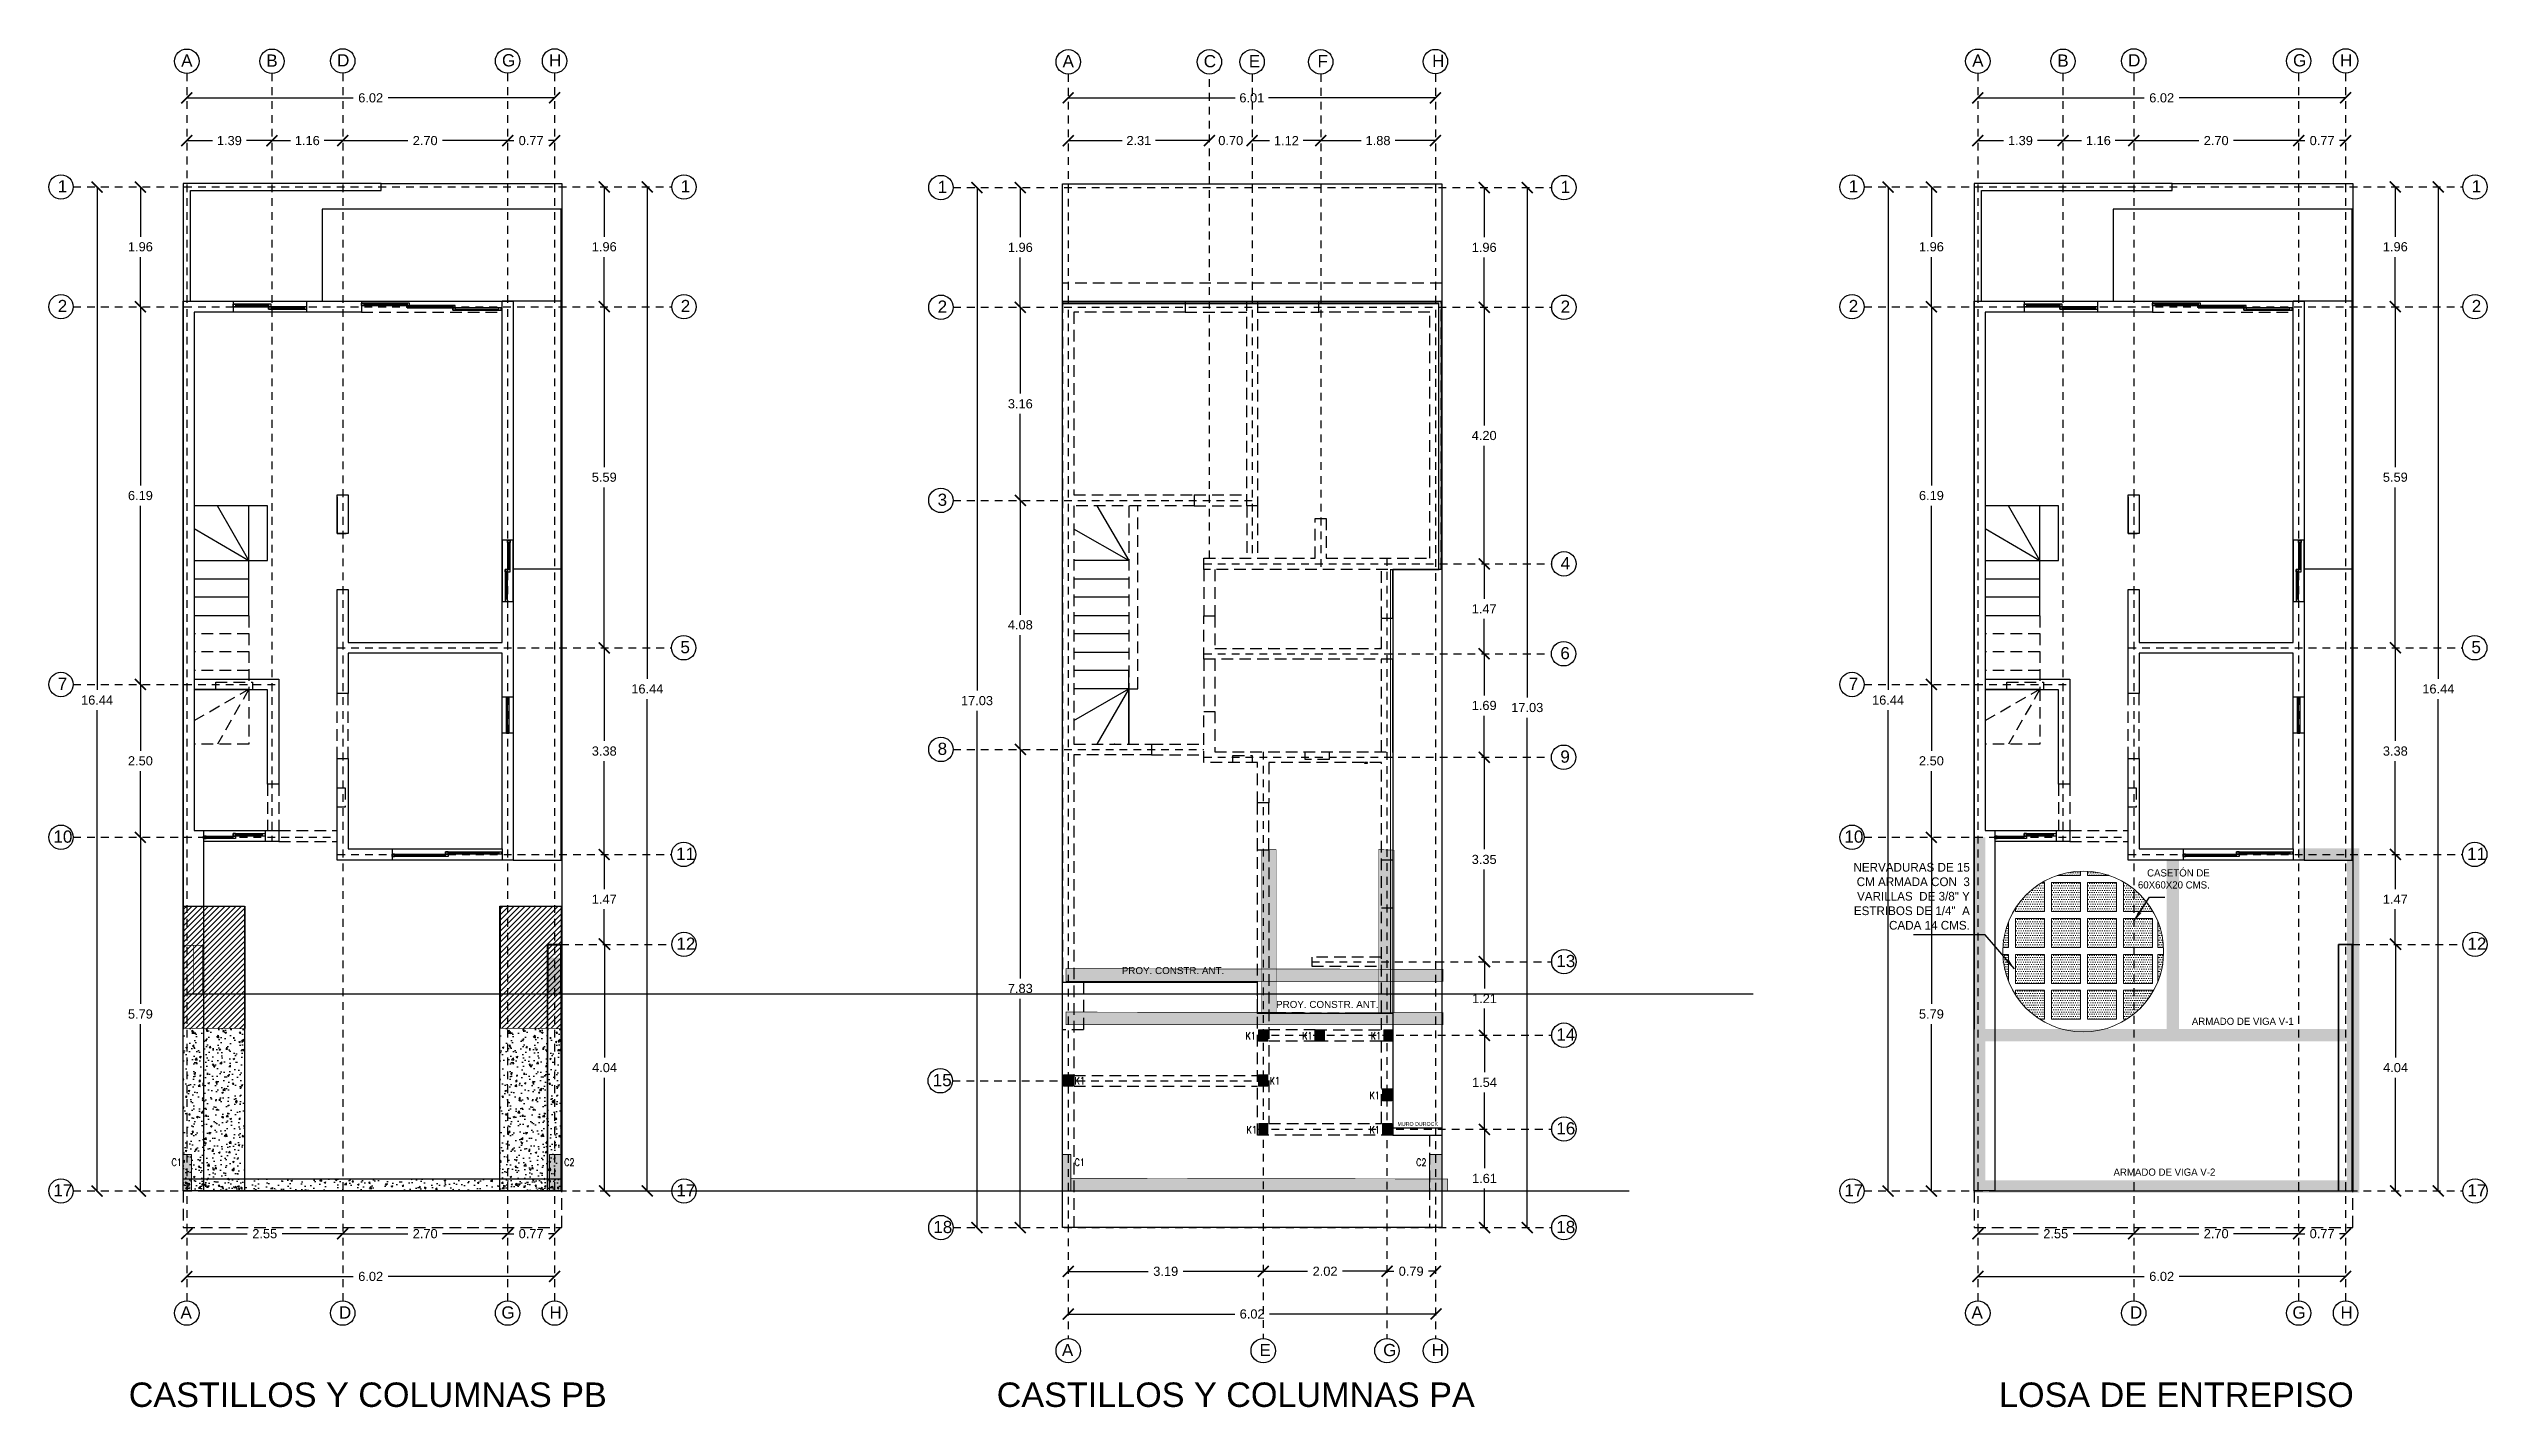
# Model space of a CAD drawing. Header units: metres. Extents: x -5 to 105, y 23 to 139.
# Drawn here: x 50.97 to 90.88, y 116.59 to 138.84 of the extents above; entities that cross this region are included whole.
import ezdxf

# ---------------------------------------------------------------- set-up
doc = ezdxf.new("R2010")
doc.units = ezdxf.units.M
doc.linetypes.add('DASHED2', pattern=[9.525, 6.35, -3.175])
doc.linetypes.add('PHANTOM', pattern=[63.5, 31.75, -6.35, 6.35, -6.35, 6.35, -6.35])
for name, color, linetype in [('CIMENTACION', 30, 'Continuous'), ('Cotas', 1, 'Continuous'), ('Ejes', 30, 'DASHED2'), ('Escalera', 252, 'Continuous'), ('Muros', 8, 'Continuous'), ('PDF2_Calidad', 4, 'Continuous'), ('PDF2_COLUMNAS', 31, 'Continuous'), ('PDF2_Losa', 251, 'Continuous'), ('PDF2_VIGA', 34, 'Continuous'), ('PDF2_ZAPATA', 30, 'Continuous'), ('Proyecciones', 254, 'DASHED2'), ('Textos', 7, 'Continuous'), ('Ventanas', 4, 'Continuous'), ('Vigas nuevas', 7, 'Continuous'), ('Zapata Corrida', 30, 'Continuous'), ('ZAPATAS', 30, 'Continuous')]:
    doc.layers.add(name, color=color, linetype=linetype)
for name, color, linetype, lineweight in [('EST-castillos', 31, 'Continuous', 0), ('EST-Losa', 6, 'Continuous', 0), ('EST-Vigas', 6, 'PHANTOM', 18)]:
    doc.layers.add(name, color=color, linetype=linetype, lineweight=lineweight)
doc.styles.add('ROMANS', font='romans.shx', dxfattribs={"width": 0.8})
doc.styles.get("Standard").update_dxf_attribs({"font": 'arial.ttf'})
doc.dimstyles.new('Cotas', dxfattribs={"dimtxt": 0.15, "dimasz": 0.18, "dimexe": 0.18, "dimexo": 0.0625, "dimgap": 0.09, "dimtad": 0, "dimtih": 1, "dimtoh": 1, "dimzin": 0, "dimdsep": 46, "dimtxsty": 'Standard', "dimblk": 'ARCHTICK', "dimcen": 0.09, "dimse1": 1, "dimse2": 1, "dimclre": 30, "dimadec": 0, "dimazin": 0, "dimtfac": 1, "dimtofl": 0, "dimtmove": 0, "dimatfit": 3, "dimfxl": 1, "dimtolj": 1, "dimtzin": 0, "dimarcsym": 0})
doc.dimstyles.get("Standard").update_dxf_attribs({"dimtxt": 0.18, "dimasz": 0.18, "dimexe": 0.18, "dimexo": 0.0625, "dimgap": 0.09, "dimtad": 0, "dimtih": 1, "dimtoh": 1, "dimdec": 4, "dimzin": 0, "dimdsep": 46, "dimtxsty": 'Standard', "dimcen": 0.09, "dimadec": 0, "dimazin": 0, "dimtfac": 1, "dimtdec": 4, "dimtofl": 0, "dimtmove": 0, "dimatfit": 3, "dimfxl": 1, "dimtolj": 1, "dimtzin": 0, "dimarcsym": 0})

msp = doc.modelspace()

# ---------------------------------------------------------------- texts
at = {"layer": 'Cotas', "char_height": 0.2, "attachment_point": 1}
for s, insert in [('A', (53.1349, 138.7489)), ('B', (54.529, 138.7489)), ('D', (55.6866, 138.7536)), ('G', (58.386, 138.7536)), ('H', (59.1543, 138.7536)), ('A', (67.5615, 138.7391)), ('C', (69.8719, 138.7391)), ('E', (70.6101, 138.7391)), ('F', (71.7333, 138.7391)), ('H', (73.6101, 138.7438)), ('A', (82.4492, 138.7489)), ('B', (83.8432, 138.7489)), ('D', (85.0008, 138.7536)), ('G', (87.7003, 138.7536)), ('H', (88.4685, 138.7536)), ('1', (51.1145, 136.6898)), ('1', (61.3115, 136.6898)), ('1', (65.5165, 136.68)), ('1', (75.7135, 136.68)), ('1', (80.4288, 136.6898)), ('1', (90.6258, 136.6898)), ('2', (51.1145, 134.7293)), ('2', (61.3115, 134.7293)), ('2', (65.5165, 134.7194)), ('2', (75.7135, 134.7194)), ('2', (80.4288, 134.7293)), ('2', (90.6258, 134.7293)), ('3', (65.5165, 131.5569)), ('4', (75.7135, 130.5175)), ('5', (61.3066, 129.1432)), ('6', (75.7086, 129.0447)), ('5', (90.6208, 129.1432)), ('7', (51.1145, 128.5422)), ('7', (80.4288, 128.5422)), ('8', (65.5165, 127.4782)), ('9', (75.7086, 127.3501)), ('10', (51.0443, 126.0398)), ('11', (61.2364, 125.759)), ('10', (80.3585, 126.0398)), ('11', (90.5506, 125.759)), ('12', (61.2413, 124.2861)), ('12', (90.5555, 124.2861)), ('13', (75.6426, 124.0023)), ('14', (75.6426, 122.7986)), ('15', (65.4358, 122.0518)), ('16', (75.6426, 121.2617)), ('17', (51.0443, 120.2468)), ('17', (61.2413, 120.2468)), ('17', (80.3585, 120.2468)), ('17', (90.5555, 120.2468)), ('18', (65.4457, 119.6468)), ('18', (75.6426, 119.6468)), ('A', (53.1237, 118.2468)), ('D', (55.717, 118.2468)), ('G', (58.3762, 118.2468)), ('H', (59.1631, 118.2468)), ('A', (82.438, 118.2468)), ('D', (85.0312, 118.2468)), ('G', (87.6904, 118.2468)), ('H', (88.4774, 118.2468)), ('A', (67.5503, 117.6313)), ('E', (70.784, 117.6313)), ('G', (72.8085, 117.6313)), ('H', (73.6018, 117.6313))]:
    msp.add_mtext_dynamic_manual_height_columns(s, width=0.39978, gutter_width=12.5, heights=[0], dxfattribs=dict(at, insert=insert))
at = {"layer": 'EST-castillos', "char_height": 0.12, "width": 0.097804, "attachment_point": 5, "style": 'ROMANS'}
for s, insert in [('K1', (70.6399, 122.6765)), ('K1', (71.5685, 122.6765)), ('K1', (72.6894, 122.6765)), ('K1', (67.8434, 121.9396)), ('K1', (71.0355, 121.9396)), ('K1', (72.6708, 121.7012)), ('K1', (70.6588, 121.1396)), ('K1', (72.6694, 121.1396)), ('C1', (53.0624, 120.6055)), ('C2', (59.489, 120.6055)), ('C1', (67.8414, 120.6055)), ('C2', (73.4337, 120.6055))]:
    msp.add_mtext(s, dxfattribs=dict(at, insert=insert))
at = {"layer": 'Textos', "attachment_point": 1}
for s, width, gutter_width, heights, insert, char_height in [('PROY. CONSTR. ANT.', 3.558405, 1.0259, [0.2553], (68.5308, 123.8033), 0.114952), ('PROY. CONSTR. ANT.', 3.558405, 1.0259, [0.2553], (71.0562, 123.2489), 0.114952), ('MURO DUROCK', 1.917083, 0.5527, [0.1375], (73.043, 121.2644), 0.06193), ('CASTILLOS Y COLUMNAS PB', 10.004826, 3.5698, [0.4231], (52.2771, 116.9997), 0.4), ('CASTILLOS Y COLUMNAS PA', 10.004826, 3.5698, [0.4231], (66.4835, 116.9997), 0.4), ('LOSA DE ENTREPISO', 10.004826, 3.5698, [0.4231], (82.8888, 116.9997), 0.4)]:
    msp.add_mtext_dynamic_manual_height_columns(s, width=width, gutter_width=gutter_width, heights=heights, dxfattribs=dict(at, insert=insert, char_height=char_height))
at = {"layer": 'ZAPATAS', "width": 2.098987, "attachment_point": 6}
for s, insert, char_height in [('{\\fCentury Gothic|b0|i0|c0|p34;NERVADURAS DE 15 CM ARMADA CON  3 VARILLAS  DE 3/8" Y ESTRIBOS DE 1/4"  A CADA 14 CMS.}', (82.4116, 124.9618), 0.1424611), ('\\pxi1.1505;{\\fCentury Gothic|b0|i0|c0|p34;\\H0.82857x;CASETÓN DE\\P\\pi0.79775;60X60X20 CMS.\\H1.2069x; }', (86.3381, 125.2463), 0.142461), ('\\pxi0.79775;{\\fCentury Gothic|b0|i0|c0|p34;\\H0.82857x;ARMADO DE VIGA V-1}', (87.7115, 122.9138), 0.142461), ('\\pxi0.79775;{\\fCentury Gothic|b0|i0|c0|p34;\\H0.82857x;ARMADO DE VIGA V-2}', (86.4293, 120.4439), 0.142461)]:
    msp.add_mtext(s, dxfattribs=dict(at, insert=insert, char_height=char_height))

# ---------------------------------------------------------------- blocks, each defined once
blk = doc.blocks.new('_ArchTick')
at = {"color": 0, "linetype": 'ByBlock', "const_width": 0.15}
blk.add_lwpolyline([(-0.5, -0.5), (0.5, 0.5)], dxfattribs=at)
blk = doc.blocks.new('*D31')
at = {"layer": 'Cotas', "color": 0, "lineweight": -2, "ltscale": 0.03, "transparency": 16777216}
for p, q in [((52.468, 125.929), (52.468, 123.199)), ((52.468, 120.136), (52.468, 122.866))]:
    blk.add_line(p, q, dxfattribs=at)
at = {"layer": 'Defpoints', "color": 0, "ltscale": 0.03, "transparency": 16777216}
for p in [(52.468, 125.929), (53.503, 125.929), (53.168, 120.136)]:
    blk.add_point(p, dxfattribs=at)
at = {"layer": 'Cotas', "color": 0, "lineweight": -2, "ltscale": 0.03, "transparency": 16777216, "xscale": 0.18, "yscale": 0.18, "zscale": 0.18}
for p, rotation in [((52.468, 125.929), 90), ((52.468, 120.136), 270)]:
    blk.add_blockref('_ArchTick', p, dxfattribs=dict(at, rotation=rotation))
at = {"layer": 'Cotas', "color": 0, "ltscale": 0.03, "transparency": 16777216, "insert": (52.468, 123.033), "char_height": 0.15, "attachment_point": 5}
blk.add_mtext('\\A1;5.79', dxfattribs=at)
blk = doc.blocks.new('*D32')
at = {"layer": 'Cotas', "color": 0, "lineweight": -2, "ltscale": 0.03, "transparency": 16777216}
for p, q in [((52.468, 128.431), (52.468, 127.347)), ((52.468, 125.929), (52.468, 127.014))]:
    blk.add_line(p, q, dxfattribs=at)
at = {"layer": 'Defpoints', "color": 0, "ltscale": 0.03, "transparency": 16777216}
for p in [(52.468, 128.431), (53.346, 128.431), (53.503, 125.929)]:
    blk.add_point(p, dxfattribs=at)
at = {"layer": 'Cotas', "color": 0, "lineweight": -2, "ltscale": 0.03, "transparency": 16777216, "xscale": 0.18, "yscale": 0.18, "zscale": 0.18}
for p, rotation in [((52.468, 128.431), 90), ((52.468, 125.929), 270)]:
    blk.add_blockref('_ArchTick', p, dxfattribs=dict(at, rotation=rotation))
at = {"layer": 'Cotas', "color": 0, "ltscale": 0.03, "transparency": 16777216, "insert": (52.468, 127.18), "char_height": 0.15, "attachment_point": 5}
blk.add_mtext('\\A1;2.50', dxfattribs=at)
blk = doc.blocks.new('*D33')
at = {"layer": 'Cotas', "color": 0, "lineweight": -2, "ltscale": 0.03, "transparency": 16777216}
for p, q in [((52.468, 134.619), (52.468, 131.692)), ((52.468, 128.431), (52.468, 131.358))]:
    blk.add_line(p, q, dxfattribs=at)
at = {"layer": 'Defpoints', "color": 0, "ltscale": 0.03, "transparency": 16777216}
for p in [(52.468, 134.619), (53.986, 134.619), (53.503, 128.431)]:
    blk.add_point(p, dxfattribs=at)
at = {"layer": 'Cotas', "color": 0, "lineweight": -2, "ltscale": 0.03, "transparency": 16777216, "xscale": 0.18, "yscale": 0.18, "zscale": 0.18}
for p, rotation in [((52.468, 134.619), 90), ((52.468, 128.431), 270)]:
    blk.add_blockref('_ArchTick', p, dxfattribs=dict(at, rotation=rotation))
at = {"layer": 'Cotas', "color": 0, "ltscale": 0.03, "transparency": 16777216, "insert": (52.468, 131.525), "char_height": 0.15, "attachment_point": 5}
blk.add_mtext('\\A1;6.19', dxfattribs=at)
blk = doc.blocks.new('*D34')
at = {"layer": 'Cotas', "color": 0, "lineweight": -2, "ltscale": 0.03, "transparency": 16777216}
for p, q in [((52.468, 136.579), (52.468, 135.765)), ((52.468, 134.619), (52.468, 135.432))]:
    blk.add_line(p, q, dxfattribs=at)
at = {"layer": 'Defpoints', "color": 0, "ltscale": 0.03, "transparency": 16777216}
for p in [(52.468, 136.579), (53.168, 136.579), (53.168, 134.619)]:
    blk.add_point(p, dxfattribs=at)
at = {"layer": 'Cotas', "color": 0, "lineweight": -2, "ltscale": 0.03, "transparency": 16777216, "xscale": 0.18, "yscale": 0.18, "zscale": 0.18}
for p, rotation in [((52.468, 136.579), 90), ((52.468, 134.619), 270)]:
    blk.add_blockref('_ArchTick', p, dxfattribs=dict(at, rotation=rotation))
at = {"layer": 'Cotas', "color": 0, "ltscale": 0.03, "transparency": 16777216, "insert": (52.468, 135.599), "char_height": 0.15, "attachment_point": 5}
blk.add_mtext('\\A1;1.96', dxfattribs=at)
blk = doc.blocks.new('*D35')
at = {"layer": 'Cotas', "color": 0, "lineweight": -2, "ltscale": 0.03, "transparency": 16777216}
for p, q in [((51.759, 136.579), (51.759, 128.342)), ((51.759, 120.136), (51.759, 128.009))]:
    blk.add_line(p, q, dxfattribs=at)
at = {"layer": 'Defpoints', "color": 0, "ltscale": 0.03, "transparency": 16777216}
for p in [(51.759, 136.579), (51.759, 136.579), (52.468, 120.136)]:
    blk.add_point(p, dxfattribs=at)
at = {"layer": 'Cotas', "color": 0, "lineweight": -2, "ltscale": 0.03, "transparency": 16777216, "xscale": 0.18, "yscale": 0.18, "zscale": 0.18}
for p, rotation in [((51.759, 136.579), 90), ((51.759, 120.136), 270)]:
    blk.add_blockref('_ArchTick', p, dxfattribs=dict(at, rotation=rotation))
at = {"layer": 'Cotas', "color": 0, "ltscale": 0.03, "transparency": 16777216, "insert": (51.759, 128.175), "char_height": 0.15, "attachment_point": 5}
blk.add_mtext('\\A1;16.44', dxfattribs=at)
blk = doc.blocks.new('*D36')
at = {"layer": 'Cotas', "color": 0, "lineweight": -2, "ltscale": 0.03, "transparency": 16777216}
for p, q in [((60.065, 124.175), (60.065, 122.322)), ((60.065, 120.136), (60.065, 121.989))]:
    blk.add_line(p, q, dxfattribs=at)
at = {"layer": 'Defpoints', "color": 0, "ltscale": 0.03, "transparency": 16777216}
for p in [(59.355, 124.175), (59.365, 120.136), (60.065, 120.136)]:
    blk.add_point(p, dxfattribs=at)
at = {"layer": 'Cotas', "color": 0, "lineweight": -2, "ltscale": 0.03, "transparency": 16777216, "xscale": 0.18, "yscale": 0.18, "zscale": 0.18}
for p, rotation in [((60.065, 124.175), 90), ((60.065, 120.136), 270)]:
    blk.add_blockref('_ArchTick', p, dxfattribs=dict(at, rotation=rotation))
at = {"layer": 'Cotas', "color": 0, "ltscale": 0.03, "transparency": 16777216, "insert": (60.065, 122.156), "char_height": 0.15, "attachment_point": 5}
blk.add_mtext('\\A1;4.04', dxfattribs=at)
blk = doc.blocks.new('*D37')
at = {"layer": 'Cotas', "color": 0, "lineweight": -2, "ltscale": 0.03, "transparency": 16777216}
for p, q in [((60.06, 125.648), (60.06, 125.08)), ((60.06, 124.18), (60.06, 124.749))]:
    blk.add_line(p, q, dxfattribs=at)
at = {"layer": 'Defpoints', "color": 0, "ltscale": 0.03, "transparency": 16777216}
for p in [(58.39, 125.648), (59.36, 124.18), (60.06, 124.18)]:
    blk.add_point(p, dxfattribs=at)
at = {"layer": 'Cotas', "color": 0, "lineweight": -2, "ltscale": 0.03, "transparency": 16777216, "xscale": 0.18, "yscale": 0.18, "zscale": 0.18}
for p, rotation in [((60.06, 125.648), 90), ((60.06, 124.18), 270)]:
    blk.add_blockref('_ArchTick', p, dxfattribs=dict(at, rotation=rotation))
at = {"layer": 'Cotas', "color": 0, "ltscale": 0.03, "transparency": 16777216, "insert": (60.06, 124.914), "char_height": 0.15, "attachment_point": 5}
blk.add_mtext('\\A1;1.47', dxfattribs=at)
blk = doc.blocks.new('*D38')
at = {"layer": 'Cotas', "color": 0, "lineweight": -2, "ltscale": 0.03, "transparency": 16777216}
for p, q in [((60.06, 129.032), (60.06, 127.507)), ((60.06, 125.648), (60.06, 127.174))]:
    blk.add_line(p, q, dxfattribs=at)
at = {"layer": 'Defpoints', "color": 0, "ltscale": 0.03, "transparency": 16777216}
for p in [(55.69, 129.032), (59.36, 125.648), (60.06, 125.648)]:
    blk.add_point(p, dxfattribs=at)
at = {"layer": 'Cotas', "color": 0, "lineweight": -2, "ltscale": 0.03, "transparency": 16777216, "xscale": 0.18, "yscale": 0.18, "zscale": 0.18}
for p, rotation in [((60.06, 129.032), 90), ((60.06, 125.648), 270)]:
    blk.add_blockref('_ArchTick', p, dxfattribs=dict(at, rotation=rotation))
at = {"layer": 'Cotas', "color": 0, "ltscale": 0.03, "transparency": 16777216, "insert": (60.06, 127.34), "char_height": 0.15, "attachment_point": 5}
blk.add_mtext('\\A1;3.38', dxfattribs=at)
blk = doc.blocks.new('*D39')
at = {"layer": 'Cotas', "color": 0, "lineweight": -2, "ltscale": 0.03, "transparency": 16777216}
for p, q in [((60.06, 134.619), (60.06, 131.992)), ((60.06, 129.032), (60.06, 131.659))]:
    blk.add_line(p, q, dxfattribs=at)
at = {"layer": 'Defpoints', "color": 0, "ltscale": 0.03, "transparency": 16777216}
for p in [(58.39, 134.619), (59.36, 129.032), (60.06, 129.032)]:
    blk.add_point(p, dxfattribs=at)
at = {"layer": 'Cotas', "color": 0, "lineweight": -2, "ltscale": 0.03, "transparency": 16777216, "xscale": 0.18, "yscale": 0.18, "zscale": 0.18}
for p, rotation in [((60.06, 134.619), 90), ((60.06, 129.032), 270)]:
    blk.add_blockref('_ArchTick', p, dxfattribs=dict(at, rotation=rotation))
at = {"layer": 'Cotas', "color": 0, "ltscale": 0.03, "transparency": 16777216, "insert": (60.06, 131.825), "char_height": 0.15, "attachment_point": 5}
blk.add_mtext('\\A1;5.59', dxfattribs=at)
blk = doc.blocks.new('*D40')
at = {"layer": 'Cotas', "color": 0, "lineweight": -2, "ltscale": 0.03, "transparency": 16777216}
for p, q in [((60.06, 136.579), (60.06, 135.765)), ((60.06, 134.619), (60.06, 135.432))]:
    blk.add_line(p, q, dxfattribs=at)
at = {"layer": 'Defpoints', "color": 0, "ltscale": 0.03, "transparency": 16777216}
for p in [(59.365, 136.579), (59.36, 134.619), (60.06, 134.619)]:
    blk.add_point(p, dxfattribs=at)
at = {"layer": 'Cotas', "color": 0, "lineweight": -2, "ltscale": 0.03, "transparency": 16777216, "xscale": 0.18, "yscale": 0.18, "zscale": 0.18}
for p, rotation in [((60.06, 136.579), 90), ((60.06, 134.619), 270)]:
    blk.add_blockref('_ArchTick', p, dxfattribs=dict(at, rotation=rotation))
at = {"layer": 'Cotas', "color": 0, "ltscale": 0.03, "transparency": 16777216, "insert": (60.06, 135.599), "char_height": 0.15, "attachment_point": 5}
blk.add_mtext('\\A1;1.96', dxfattribs=at)
blk = doc.blocks.new('*D41')
at = {"layer": 'Cotas', "color": 0, "lineweight": -2, "ltscale": 0.03, "transparency": 16777216}
for p, q in [((60.765, 136.579), (60.765, 128.524)), ((60.765, 120.136), (60.765, 128.191))]:
    blk.add_line(p, q, dxfattribs=at)
at = {"layer": 'Defpoints', "color": 0, "ltscale": 0.03, "transparency": 16777216}
for p in [(60.06, 136.579), (60.765, 136.579), (60.19, 120.136)]:
    blk.add_point(p, dxfattribs=at)
at = {"layer": 'Cotas', "color": 0, "lineweight": -2, "ltscale": 0.03, "transparency": 16777216, "xscale": 0.18, "yscale": 0.18, "zscale": 0.18}
for p, rotation in [((60.765, 136.579), 90), ((60.765, 120.136), 270)]:
    blk.add_blockref('_ArchTick', p, dxfattribs=dict(at, rotation=rotation))
at = {"layer": 'Cotas', "color": 0, "ltscale": 0.03, "transparency": 16777216, "insert": (60.765, 128.358), "char_height": 0.15, "attachment_point": 5}
blk.add_mtext('\\A1;16.44', dxfattribs=at)
blk = doc.blocks.new('*D42')
at = {"layer": 'Cotas', "color": 0, "lineweight": -2, "transparency": 16777216}
for p, q in [((55.779, 119.436), (56.843, 119.436)), ((58.479, 119.436), (57.415, 119.436))]:
    blk.add_line(p, q, dxfattribs=at)
at = {"layer": 'Defpoints', "color": 0, "transparency": 16777216}
for p in [(55.779, 119.436), (58.479, 119.436), (58.479, 119.436)]:
    blk.add_point(p, dxfattribs=at)
at = {"layer": 'Cotas', "color": 0, "lineweight": -2, "transparency": 16777216, "xscale": 0.18, "yscale": 0.18, "zscale": 0.18, "rotation": 180}
blk.add_blockref('_ArchTick', (55.779, 119.436), dxfattribs=at)
at = {"layer": 'Cotas', "color": 0, "lineweight": -2, "transparency": 16777216, "xscale": 0.18, "yscale": 0.18, "zscale": 0.18}
blk.add_blockref('_ArchTick', (58.479, 119.436), dxfattribs=at)
at = {"layer": 'Cotas', "color": 0, "transparency": 16777216, "insert": (57.129, 119.436), "char_height": 0.15, "attachment_point": 5}
blk.add_mtext('\\A1;2.70', dxfattribs=at)
blk = doc.blocks.new('*D43')
at = {"layer": 'Cotas', "color": 0, "lineweight": -2, "transparency": 16777216}
for p, q in [((53.227, 119.436), (54.217, 119.436)), ((55.779, 119.436), (54.79, 119.436))]:
    blk.add_line(p, q, dxfattribs=at)
at = {"layer": 'Defpoints', "color": 0, "transparency": 16777216}
for p in [(53.227, 119.436), (55.779, 119.436), (55.779, 119.436)]:
    blk.add_point(p, dxfattribs=at)
at = {"layer": 'Cotas', "color": 0, "lineweight": -2, "transparency": 16777216, "xscale": 0.18, "yscale": 0.18, "zscale": 0.18, "rotation": 180}
blk.add_blockref('_ArchTick', (53.227, 119.436), dxfattribs=at)
at = {"layer": 'Cotas', "color": 0, "lineweight": -2, "transparency": 16777216, "xscale": 0.18, "yscale": 0.18, "zscale": 0.18}
blk.add_blockref('_ArchTick', (55.779, 119.436), dxfattribs=at)
at = {"layer": 'Cotas', "color": 0, "transparency": 16777216, "insert": (54.503, 119.436), "char_height": 0.15, "attachment_point": 5}
blk.add_mtext('\\A1;2.55', dxfattribs=at)
blk = doc.blocks.new('*D44')
at = {"layer": 'Cotas', "color": 0, "lineweight": -2, "transparency": 16777216}
for p, q in [((53.227, 118.736), (55.953, 118.736)), ((59.247, 118.736), (56.522, 118.736))]:
    blk.add_line(p, q, dxfattribs=at)
at = {"layer": 'Defpoints', "color": 0, "transparency": 16777216}
for p in [(53.227, 118.736), (59.247, 118.736), (59.247, 118.736)]:
    blk.add_point(p, dxfattribs=at)
at = {"layer": 'Cotas', "color": 0, "lineweight": -2, "transparency": 16777216, "xscale": 0.18, "yscale": 0.18, "zscale": 0.18, "rotation": 180}
blk.add_blockref('_ArchTick', (53.227, 118.736), dxfattribs=at)
at = {"layer": 'Cotas', "color": 0, "lineweight": -2, "transparency": 16777216, "xscale": 0.18, "yscale": 0.18, "zscale": 0.18}
blk.add_blockref('_ArchTick', (59.247, 118.736), dxfattribs=at)
at = {"layer": 'Cotas', "color": 0, "transparency": 16777216, "insert": (56.237, 118.736), "char_height": 0.15, "attachment_point": 5}
blk.add_mtext('\\A1;6.02', dxfattribs=at)
blk = doc.blocks.new('*D45')
at = {"layer": 'Cotas', "color": 0, "lineweight": -2, "transparency": 16777216}
for p, q in [((53.227, 138.038), (55.953, 138.038)), ((59.247, 138.038), (56.521, 138.038))]:
    blk.add_line(p, q, dxfattribs=at)
at = {"layer": 'Defpoints', "color": 0, "transparency": 16777216}
for p in [(53.227, 138.038), (59.247, 138.038), (59.247, 138.038)]:
    blk.add_point(p, dxfattribs=at)
at = {"layer": 'Cotas', "color": 0, "lineweight": -2, "transparency": 16777216, "xscale": 0.18, "yscale": 0.18, "zscale": 0.18, "rotation": 180}
blk.add_blockref('_ArchTick', (53.227, 138.038), dxfattribs=at)
at = {"layer": 'Cotas', "color": 0, "lineweight": -2, "transparency": 16777216, "xscale": 0.18, "yscale": 0.18, "zscale": 0.18}
blk.add_blockref('_ArchTick', (59.247, 138.038), dxfattribs=at)
at = {"layer": 'Cotas', "color": 0, "transparency": 16777216, "insert": (56.237, 138.038), "char_height": 0.15, "attachment_point": 5}
blk.add_mtext('\\A1;6.02', dxfattribs=at)
blk = doc.blocks.new('*D46')
at = {"layer": 'Cotas', "color": 0, "lineweight": -2, "transparency": 16777216}
for p, q in [((58.479, 119.436), (58.578, 119.436)), ((59.247, 119.436), (59.148, 119.436))]:
    blk.add_line(p, q, dxfattribs=at)
at = {"layer": 'Defpoints', "color": 0, "transparency": 16777216}
for p in [(58.479, 119.436), (59.247, 119.436), (59.247, 119.436)]:
    blk.add_point(p, dxfattribs=at)
at = {"layer": 'Cotas', "color": 0, "lineweight": -2, "transparency": 16777216, "xscale": 0.18, "yscale": 0.18, "zscale": 0.18, "rotation": 180}
blk.add_blockref('_ArchTick', (58.479, 119.436), dxfattribs=at)
at = {"layer": 'Cotas', "color": 0, "lineweight": -2, "transparency": 16777216, "xscale": 0.18, "yscale": 0.18, "zscale": 0.18}
blk.add_blockref('_ArchTick', (59.247, 119.436), dxfattribs=at)
at = {"layer": 'Cotas', "color": 0, "transparency": 16777216, "insert": (58.863, 119.436), "char_height": 0.15, "attachment_point": 5}
blk.add_mtext('\\A1;0.77', dxfattribs=at)
blk = doc.blocks.new('*D47')
at = {"layer": 'Cotas', "color": 0, "lineweight": -2, "ltscale": 0.03, "transparency": 16777216}
for p, q in [((53.227, 137.338), (53.647, 137.338)), ((54.621, 137.338), (54.202, 137.338))]:
    blk.add_line(p, q, dxfattribs=at)
at = {"layer": 'Defpoints', "color": 0, "ltscale": 0.03, "transparency": 16777216}
for p in [(54.621, 137.338), (53.227, 136.638), (54.621, 136.638)]:
    blk.add_point(p, dxfattribs=at)
at = {"layer": 'Cotas', "color": 0, "lineweight": -2, "ltscale": 0.03, "transparency": 16777216, "xscale": 0.18, "yscale": 0.18, "zscale": 0.18, "rotation": 180}
blk.add_blockref('_ArchTick', (53.227, 137.338), dxfattribs=at)
at = {"layer": 'Cotas', "color": 0, "lineweight": -2, "ltscale": 0.03, "transparency": 16777216, "xscale": 0.18, "yscale": 0.18, "zscale": 0.18}
blk.add_blockref('_ArchTick', (54.621, 137.338), dxfattribs=at)
at = {"layer": 'Cotas', "color": 0, "ltscale": 0.03, "transparency": 16777216, "insert": (53.924, 137.338), "char_height": 0.15, "attachment_point": 5}
blk.add_mtext('\\A1;1.39', dxfattribs=at)
blk = doc.blocks.new('*D48')
at = {"layer": 'Cotas', "color": 0, "lineweight": -2, "ltscale": 0.03, "transparency": 16777216}
for p, q in [((54.621, 137.338), (54.923, 137.338)), ((55.779, 137.338), (55.478, 137.338))]:
    blk.add_line(p, q, dxfattribs=at)
at = {"layer": 'Defpoints', "color": 0, "ltscale": 0.03, "transparency": 16777216}
for p in [(55.779, 137.338), (54.621, 136.638), (55.779, 136.638)]:
    blk.add_point(p, dxfattribs=at)
at = {"layer": 'Cotas', "color": 0, "lineweight": -2, "ltscale": 0.03, "transparency": 16777216, "xscale": 0.18, "yscale": 0.18, "zscale": 0.18, "rotation": 180}
blk.add_blockref('_ArchTick', (54.621, 137.338), dxfattribs=at)
at = {"layer": 'Cotas', "color": 0, "lineweight": -2, "ltscale": 0.03, "transparency": 16777216, "xscale": 0.18, "yscale": 0.18, "zscale": 0.18}
blk.add_blockref('_ArchTick', (55.779, 137.338), dxfattribs=at)
at = {"layer": 'Cotas', "color": 0, "ltscale": 0.03, "transparency": 16777216, "insert": (55.2, 137.338), "char_height": 0.15, "attachment_point": 5}
blk.add_mtext('\\A1;1.16', dxfattribs=at)
blk = doc.blocks.new('*D49')
at = {"layer": 'Cotas', "color": 0, "lineweight": -2, "ltscale": 0.03, "transparency": 16777216}
for p, q in [((55.779, 137.338), (56.843, 137.338)), ((58.479, 137.338), (57.415, 137.338))]:
    blk.add_line(p, q, dxfattribs=at)
at = {"layer": 'Defpoints', "color": 0, "ltscale": 0.03, "transparency": 16777216}
for p in [(58.479, 137.338), (55.779, 136.638), (58.479, 136.638)]:
    blk.add_point(p, dxfattribs=at)
at = {"layer": 'Cotas', "color": 0, "lineweight": -2, "ltscale": 0.03, "transparency": 16777216, "xscale": 0.18, "yscale": 0.18, "zscale": 0.18, "rotation": 180}
blk.add_blockref('_ArchTick', (55.779, 137.338), dxfattribs=at)
at = {"layer": 'Cotas', "color": 0, "lineweight": -2, "ltscale": 0.03, "transparency": 16777216, "xscale": 0.18, "yscale": 0.18, "zscale": 0.18}
blk.add_blockref('_ArchTick', (58.479, 137.338), dxfattribs=at)
at = {"layer": 'Cotas', "color": 0, "ltscale": 0.03, "transparency": 16777216, "insert": (57.129, 137.338), "char_height": 0.15, "attachment_point": 5}
blk.add_mtext('\\A1;2.70', dxfattribs=at)
blk = doc.blocks.new('*D50')
at = {"layer": 'Cotas', "color": 0, "lineweight": -2, "ltscale": 0.03, "transparency": 16777216}
for p, q in [((58.479, 137.338), (58.578, 137.338)), ((59.247, 137.338), (59.147, 137.338))]:
    blk.add_line(p, q, dxfattribs=at)
at = {"layer": 'Defpoints', "color": 0, "ltscale": 0.03, "transparency": 16777216}
for p in [(59.247, 137.338), (58.479, 136.638), (59.247, 136.638)]:
    blk.add_point(p, dxfattribs=at)
at = {"layer": 'Cotas', "color": 0, "lineweight": -2, "ltscale": 0.03, "transparency": 16777216, "xscale": 0.18, "yscale": 0.18, "zscale": 0.18, "rotation": 180}
blk.add_blockref('_ArchTick', (58.479, 137.338), dxfattribs=at)
at = {"layer": 'Cotas', "color": 0, "lineweight": -2, "ltscale": 0.03, "transparency": 16777216, "xscale": 0.18, "yscale": 0.18, "zscale": 0.18}
blk.add_blockref('_ArchTick', (59.247, 137.338), dxfattribs=at)
at = {"layer": 'Cotas', "color": 0, "ltscale": 0.03, "transparency": 16777216, "insert": (58.863, 137.338), "char_height": 0.15, "attachment_point": 5}
blk.add_mtext('\\A1;0.77', dxfattribs=at)
blk = doc.blocks.new('*D94')
at = {"layer": 'Cotas', "color": 0, "lineweight": -2, "ltscale": 0.03, "transparency": 16777216}
for p, q in [((66.87, 127.367), (66.87, 123.618)), ((66.87, 119.536), (66.87, 123.285))]:
    blk.add_line(p, q, dxfattribs=at)
at = {"layer": 'Defpoints', "color": 0, "ltscale": 0.03, "transparency": 16777216}
for p in [(66.87, 127.367), (69.019, 127.367), (67.56, 119.536)]:
    blk.add_point(p, dxfattribs=at)
at = {"layer": 'Cotas', "color": 0, "lineweight": -2, "ltscale": 0.03, "transparency": 16777216, "xscale": 0.18, "yscale": 0.18, "zscale": 0.18}
for p, rotation in [((66.87, 127.367), 90), ((66.87, 119.536), 270)]:
    blk.add_blockref('_ArchTick', p, dxfattribs=dict(at, rotation=rotation))
at = {"layer": 'Cotas', "color": 0, "ltscale": 0.03, "transparency": 16777216, "insert": (66.87, 123.452), "char_height": 0.15, "attachment_point": 5}
blk.add_mtext('\\A1;7.83', dxfattribs=at)
blk = doc.blocks.new('*D95')
at = {"layer": 'Cotas', "color": 0, "lineweight": -2, "ltscale": 0.03, "transparency": 16777216}
for p, q in [((66.87, 131.446), (66.87, 129.573)), ((66.87, 127.367), (66.87, 129.24))]:
    blk.add_line(p, q, dxfattribs=at)
at = {"layer": 'Defpoints', "color": 0, "ltscale": 0.03, "transparency": 16777216}
for p in [(66.87, 131.446), (69.718, 131.446), (69.019, 127.367)]:
    blk.add_point(p, dxfattribs=at)
at = {"layer": 'Cotas', "color": 0, "lineweight": -2, "ltscale": 0.03, "transparency": 16777216, "xscale": 0.18, "yscale": 0.18, "zscale": 0.18}
for p, rotation in [((66.87, 131.446), 90), ((66.87, 127.367), 270)]:
    blk.add_blockref('_ArchTick', p, dxfattribs=dict(at, rotation=rotation))
at = {"layer": 'Cotas', "color": 0, "ltscale": 0.03, "transparency": 16777216, "insert": (66.87, 129.407), "char_height": 0.15, "attachment_point": 5}
blk.add_mtext('\\A1;4.08', dxfattribs=at)
blk = doc.blocks.new('*D96')
at = {"layer": 'Cotas', "color": 0, "lineweight": -2, "ltscale": 0.03, "transparency": 16777216}
for p, q in [((66.87, 136.569), (66.87, 135.756)), ((66.87, 134.609), (66.87, 135.422))]:
    blk.add_line(p, q, dxfattribs=at)
at = {"layer": 'Defpoints', "color": 0, "ltscale": 0.03, "transparency": 16777216}
for p in [(66.87, 136.569), (67.57, 136.569), (67.57, 134.609)]:
    blk.add_point(p, dxfattribs=at)
at = {"layer": 'Cotas', "color": 0, "lineweight": -2, "ltscale": 0.03, "transparency": 16777216, "xscale": 0.18, "yscale": 0.18, "zscale": 0.18}
for p, rotation in [((66.87, 136.569), 90), ((66.87, 134.609), 270)]:
    blk.add_blockref('_ArchTick', p, dxfattribs=dict(at, rotation=rotation))
at = {"layer": 'Cotas', "color": 0, "ltscale": 0.03, "transparency": 16777216, "insert": (66.87, 135.589), "char_height": 0.15, "attachment_point": 5}
blk.add_mtext('\\A1;1.96', dxfattribs=at)
blk = doc.blocks.new('*D97')
at = {"layer": 'Cotas', "color": 0, "lineweight": -2, "ltscale": 0.03, "transparency": 16777216}
for p, q in [((66.161, 136.569), (66.161, 128.332)), ((66.161, 119.536), (66.161, 127.999))]:
    blk.add_line(p, q, dxfattribs=at)
at = {"layer": 'Defpoints', "color": 0, "ltscale": 0.03, "transparency": 16777216}
for p in [(66.161, 136.569), (66.161, 136.569), (66.87, 119.536)]:
    blk.add_point(p, dxfattribs=at)
at = {"layer": 'Cotas', "color": 0, "lineweight": -2, "ltscale": 0.03, "transparency": 16777216, "xscale": 0.18, "yscale": 0.18, "zscale": 0.18}
for p, rotation in [((66.161, 136.569), 90), ((66.161, 119.536), 270)]:
    blk.add_blockref('_ArchTick', p, dxfattribs=dict(at, rotation=rotation))
at = {"layer": 'Cotas', "color": 0, "ltscale": 0.03, "transparency": 16777216, "insert": (66.161, 128.166), "char_height": 0.15, "attachment_point": 5}
blk.add_mtext('\\A1;17.03', dxfattribs=at)
blk = doc.blocks.new('*D98')
at = {"layer": 'Cotas', "color": 0, "lineweight": -2, "ltscale": 0.03, "transparency": 16777216}
for p, q in [((74.467, 121.146), (74.467, 120.508)), ((74.467, 119.536), (74.467, 120.174))]:
    blk.add_line(p, q, dxfattribs=at)
at = {"layer": 'Defpoints', "color": 0, "ltscale": 0.03, "transparency": 16777216}
for p in [(73.767, 121.146), (73.767, 119.536), (74.467, 119.536)]:
    blk.add_point(p, dxfattribs=at)
at = {"layer": 'Cotas', "color": 0, "lineweight": -2, "ltscale": 0.03, "transparency": 16777216, "xscale": 0.18, "yscale": 0.18, "zscale": 0.18}
for p, rotation in [((74.467, 121.146), 90), ((74.467, 119.536), 270)]:
    blk.add_blockref('_ArchTick', p, dxfattribs=dict(at, rotation=rotation))
at = {"layer": 'Cotas', "color": 0, "ltscale": 0.03, "transparency": 16777216, "insert": (74.467, 120.341), "char_height": 0.15, "attachment_point": 5}
blk.add_mtext('\\A1;1.61', dxfattribs=at)
blk = doc.blocks.new('*D99')
at = {"layer": 'Cotas', "color": 0, "lineweight": -2, "ltscale": 0.03, "transparency": 16777216}
for p, q in [((74.462, 128.934), (74.462, 128.253)), ((74.462, 127.239), (74.462, 127.92))]:
    blk.add_line(p, q, dxfattribs=at)
at = {"layer": 'Defpoints', "color": 0, "ltscale": 0.03, "transparency": 16777216}
for p in [(72.782, 128.934), (69.876, 127.239), (74.462, 127.239)]:
    blk.add_point(p, dxfattribs=at)
at = {"layer": 'Cotas', "color": 0, "lineweight": -2, "ltscale": 0.03, "transparency": 16777216, "xscale": 0.18, "yscale": 0.18, "zscale": 0.18}
for p, rotation in [((74.462, 128.934), 90), ((74.462, 127.239), 270)]:
    blk.add_blockref('_ArchTick', p, dxfattribs=dict(at, rotation=rotation))
at = {"layer": 'Cotas', "color": 0, "ltscale": 0.03, "transparency": 16777216, "insert": (74.462, 128.087), "char_height": 0.15, "attachment_point": 5}
blk.add_mtext('\\A1;1.69', dxfattribs=at)
blk = doc.blocks.new('*D100')
at = {"layer": 'Cotas', "color": 0, "lineweight": -2, "ltscale": 0.03, "transparency": 16777216}
for p, q in [((74.462, 134.609), (74.462, 132.674)), ((74.462, 130.407), (74.462, 132.341))]:
    blk.add_line(p, q, dxfattribs=at)
at = {"layer": 'Defpoints', "color": 0, "ltscale": 0.03, "transparency": 16777216}
for p in [(72.792, 134.609), (73.767, 130.407), (74.462, 130.407)]:
    blk.add_point(p, dxfattribs=at)
at = {"layer": 'Cotas', "color": 0, "lineweight": -2, "ltscale": 0.03, "transparency": 16777216, "xscale": 0.18, "yscale": 0.18, "zscale": 0.18}
for p, rotation in [((74.462, 134.609), 90), ((74.462, 130.407), 270)]:
    blk.add_blockref('_ArchTick', p, dxfattribs=dict(at, rotation=rotation))
at = {"layer": 'Cotas', "color": 0, "ltscale": 0.03, "transparency": 16777216, "insert": (74.462, 132.508), "char_height": 0.15, "attachment_point": 5}
blk.add_mtext('\\A1;4.20', dxfattribs=at)
blk = doc.blocks.new('*D101')
at = {"layer": 'Cotas', "color": 0, "lineweight": -2, "ltscale": 0.03, "transparency": 16777216}
for p, q in [((74.462, 136.569), (74.462, 135.756)), ((74.462, 134.609), (74.462, 135.422))]:
    blk.add_line(p, q, dxfattribs=at)
at = {"layer": 'Defpoints', "color": 0, "ltscale": 0.03, "transparency": 16777216}
for p in [(73.767, 136.569), (73.762, 134.609), (74.462, 134.609)]:
    blk.add_point(p, dxfattribs=at)
at = {"layer": 'Cotas', "color": 0, "lineweight": -2, "ltscale": 0.03, "transparency": 16777216, "xscale": 0.18, "yscale": 0.18, "zscale": 0.18}
for p, rotation in [((74.462, 136.569), 90), ((74.462, 134.609), 270)]:
    blk.add_blockref('_ArchTick', p, dxfattribs=dict(at, rotation=rotation))
at = {"layer": 'Cotas', "color": 0, "ltscale": 0.03, "transparency": 16777216, "insert": (74.462, 135.589), "char_height": 0.15, "attachment_point": 5}
blk.add_mtext('\\A1;1.96', dxfattribs=at)
blk = doc.blocks.new('*D102')
at = {"layer": 'Cotas', "color": 0, "lineweight": -2, "ltscale": 0.03, "transparency": 16777216}
for p, q in [((75.167, 136.569), (75.167, 128.219)), ((75.167, 119.536), (75.167, 127.886))]:
    blk.add_line(p, q, dxfattribs=at)
at = {"layer": 'Defpoints', "color": 0, "ltscale": 0.03, "transparency": 16777216}
for p in [(74.462, 136.569), (75.167, 136.569), (74.467, 119.536)]:
    blk.add_point(p, dxfattribs=at)
at = {"layer": 'Cotas', "color": 0, "lineweight": -2, "ltscale": 0.03, "transparency": 16777216, "xscale": 0.18, "yscale": 0.18, "zscale": 0.18}
for p, rotation in [((75.167, 136.569), 90), ((75.167, 119.536), 270)]:
    blk.add_blockref('_ArchTick', p, dxfattribs=dict(at, rotation=rotation))
at = {"layer": 'Cotas', "color": 0, "ltscale": 0.03, "transparency": 16777216, "insert": (75.167, 128.053), "char_height": 0.15, "attachment_point": 5}
blk.add_mtext('\\A1;17.03', dxfattribs=at)
blk = doc.blocks.new('*D103')
at = {"layer": 'Cotas', "color": 0, "lineweight": -2, "ltscale": 0.03, "transparency": 16777216}
for p, q in [((66.87, 134.609), (66.87, 133.194)), ((66.87, 131.446), (66.87, 132.861))]:
    blk.add_line(p, q, dxfattribs=at)
at = {"layer": 'Defpoints', "color": 0, "ltscale": 0.03, "transparency": 16777216}
for p in [(66.87, 134.609), (67.57, 134.609), (69.718, 131.446)]:
    blk.add_point(p, dxfattribs=at)
at = {"layer": 'Cotas', "color": 0, "lineweight": -2, "ltscale": 0.03, "transparency": 16777216, "xscale": 0.18, "yscale": 0.18, "zscale": 0.18}
for p, rotation in [((66.87, 134.609), 90), ((66.87, 131.446), 270)]:
    blk.add_blockref('_ArchTick', p, dxfattribs=dict(at, rotation=rotation))
at = {"layer": 'Cotas', "color": 0, "ltscale": 0.03, "transparency": 16777216, "insert": (66.87, 133.027), "char_height": 0.15, "attachment_point": 5}
blk.add_mtext('\\A1;3.16', dxfattribs=at)
blk = doc.blocks.new('*D104')
at = {"layer": 'Cotas', "color": 0, "lineweight": -2, "ltscale": 0.03, "transparency": 16777216}
for p, q in [((74.462, 130.407), (74.462, 129.836)), ((74.462, 128.934), (74.462, 129.505))]:
    blk.add_line(p, q, dxfattribs=at)
at = {"layer": 'Defpoints', "color": 0, "ltscale": 0.03, "transparency": 16777216}
for p in [(73.767, 130.407), (73.767, 128.934), (74.462, 128.934)]:
    blk.add_point(p, dxfattribs=at)
at = {"layer": 'Cotas', "color": 0, "lineweight": -2, "ltscale": 0.03, "transparency": 16777216, "xscale": 0.18, "yscale": 0.18, "zscale": 0.18}
for p, rotation in [((74.462, 130.407), 90), ((74.462, 128.934), 270)]:
    blk.add_blockref('_ArchTick', p, dxfattribs=dict(at, rotation=rotation))
at = {"layer": 'Cotas', "color": 0, "ltscale": 0.03, "transparency": 16777216, "insert": (74.462, 129.67), "char_height": 0.15, "attachment_point": 5}
blk.add_mtext('\\A1;1.47', dxfattribs=at)
blk = doc.blocks.new('*D105')
at = {"layer": 'Cotas', "color": 0, "lineweight": -2, "ltscale": 0.03, "transparency": 16777216}
for p, q in [((74.462, 127.239), (74.462, 125.732)), ((74.462, 123.892), (74.462, 125.399))]:
    blk.add_line(p, q, dxfattribs=at)
at = {"layer": 'Defpoints', "color": 0, "ltscale": 0.03, "transparency": 16777216}
for p in [(70.092, 127.239), (72.969, 123.892), (74.462, 123.892)]:
    blk.add_point(p, dxfattribs=at)
at = {"layer": 'Cotas', "color": 0, "lineweight": -2, "ltscale": 0.03, "transparency": 16777216, "xscale": 0.18, "yscale": 0.18, "zscale": 0.18}
for p, rotation in [((74.462, 127.239), 90), ((74.462, 123.892), 270)]:
    blk.add_blockref('_ArchTick', p, dxfattribs=dict(at, rotation=rotation))
at = {"layer": 'Cotas', "color": 0, "ltscale": 0.03, "transparency": 16777216, "insert": (74.462, 125.565), "char_height": 0.15, "attachment_point": 5}
blk.add_mtext('\\A1;3.35', dxfattribs=at)
blk = doc.blocks.new('*D106')
at = {"layer": 'Cotas', "color": 0, "lineweight": -2, "ltscale": 0.03, "transparency": 16777216}
for p, q in [((74.467, 122.683), (74.467, 122.081)), ((74.467, 121.146), (74.467, 121.748))]:
    blk.add_line(p, q, dxfattribs=at)
at = {"layer": 'Defpoints', "color": 0, "ltscale": 0.03, "transparency": 16777216}
for p in [(72.969, 122.683), (73.767, 121.146), (74.467, 121.146)]:
    blk.add_point(p, dxfattribs=at)
at = {"layer": 'Cotas', "color": 0, "lineweight": -2, "ltscale": 0.03, "transparency": 16777216, "xscale": 0.18, "yscale": 0.18, "zscale": 0.18}
for p, rotation in [((74.467, 122.683), 90), ((74.467, 121.146), 270)]:
    blk.add_blockref('_ArchTick', p, dxfattribs=dict(at, rotation=rotation))
at = {"layer": 'Cotas', "color": 0, "ltscale": 0.03, "transparency": 16777216, "insert": (74.467, 121.914), "char_height": 0.15, "attachment_point": 5}
blk.add_mtext('\\A1;1.54', dxfattribs=at)
blk = doc.blocks.new('*D107')
at = {"layer": 'Cotas', "color": 0, "lineweight": -2, "ltscale": 0.03, "transparency": 16777216}
for p, q in [((74.467, 123.892), (74.467, 123.453)), ((74.467, 122.683), (74.467, 123.122))]:
    blk.add_line(p, q, dxfattribs=at)
at = {"layer": 'Defpoints', "color": 0, "ltscale": 0.03, "transparency": 16777216}
for p in [(73.767, 123.892), (73.767, 122.683), (74.467, 122.683)]:
    blk.add_point(p, dxfattribs=at)
at = {"layer": 'Cotas', "color": 0, "lineweight": -2, "ltscale": 0.03, "transparency": 16777216, "xscale": 0.18, "yscale": 0.18, "zscale": 0.18}
for p, rotation in [((74.467, 123.892), 90), ((74.467, 122.683), 270)]:
    blk.add_blockref('_ArchTick', p, dxfattribs=dict(at, rotation=rotation))
at = {"layer": 'Cotas', "color": 0, "ltscale": 0.03, "transparency": 16777216, "insert": (74.467, 123.287), "char_height": 0.15, "attachment_point": 5}
blk.add_mtext('\\A1;1.21', dxfattribs=at)
blk = doc.blocks.new('*D108')
at = {"layer": 'Cotas', "color": 0, "lineweight": -2, "transparency": 16777216}
for p, q in [((67.654, 118.121), (70.379, 118.121)), ((73.674, 118.121), (70.948, 118.121))]:
    blk.add_line(p, q, dxfattribs=at)
at = {"layer": 'Defpoints', "color": 0, "transparency": 16777216}
for p in [(67.654, 118.121), (73.674, 118.121), (73.674, 118.121)]:
    blk.add_point(p, dxfattribs=at)
at = {"layer": 'Cotas', "color": 0, "lineweight": -2, "transparency": 16777216, "xscale": 0.18, "yscale": 0.18, "zscale": 0.18, "rotation": 180}
blk.add_blockref('_ArchTick', (67.654, 118.121), dxfattribs=at)
at = {"layer": 'Cotas', "color": 0, "lineweight": -2, "transparency": 16777216, "xscale": 0.18, "yscale": 0.18, "zscale": 0.18}
blk.add_blockref('_ArchTick', (73.674, 118.121), dxfattribs=at)
at = {"layer": 'Cotas', "color": 0, "transparency": 16777216, "insert": (70.664, 118.121), "char_height": 0.15, "attachment_point": 5}
blk.add_mtext('\\A1;6.02', dxfattribs=at)
blk = doc.blocks.new('*D109')
at = {"layer": 'Cotas', "color": 0, "lineweight": -2, "ltscale": 0.03, "transparency": 16777216}
for p, q in [((72.871, 118.821), (72.982, 118.821)), ((73.664, 118.821), (73.552, 118.821))]:
    blk.add_line(p, q, dxfattribs=at)
at = {"layer": 'Defpoints', "color": 0, "ltscale": 0.03, "transparency": 16777216}
for p in [(72.871, 119.536), (73.664, 119.536), (73.664, 118.821)]:
    blk.add_point(p, dxfattribs=at)
at = {"layer": 'Cotas', "color": 0, "lineweight": -2, "ltscale": 0.03, "transparency": 16777216, "xscale": 0.18, "yscale": 0.18, "zscale": 0.18, "rotation": 180}
blk.add_blockref('_ArchTick', (72.871, 118.821), dxfattribs=at)
at = {"layer": 'Cotas', "color": 0, "lineweight": -2, "ltscale": 0.03, "transparency": 16777216, "xscale": 0.18, "yscale": 0.18, "zscale": 0.18}
blk.add_blockref('_ArchTick', (73.664, 118.821), dxfattribs=at)
at = {"layer": 'Cotas', "color": 0, "ltscale": 0.03, "transparency": 16777216, "insert": (73.267, 118.821), "char_height": 0.15, "attachment_point": 5}
blk.add_mtext('\\A1;0.79', dxfattribs=at)
blk = doc.blocks.new('*D110')
at = {"layer": 'Cotas', "color": 0, "lineweight": -2, "ltscale": 0.03, "transparency": 16777216}
for p, q in [((70.846, 118.821), (71.573, 118.821)), ((72.871, 118.821), (72.144, 118.821))]:
    blk.add_line(p, q, dxfattribs=at)
at = {"layer": 'Defpoints', "color": 0, "ltscale": 0.03, "transparency": 16777216}
for p in [(70.846, 119.536), (72.871, 119.536), (72.871, 118.821)]:
    blk.add_point(p, dxfattribs=at)
at = {"layer": 'Cotas', "color": 0, "lineweight": -2, "ltscale": 0.03, "transparency": 16777216, "xscale": 0.18, "yscale": 0.18, "zscale": 0.18, "rotation": 180}
blk.add_blockref('_ArchTick', (70.846, 118.821), dxfattribs=at)
at = {"layer": 'Cotas', "color": 0, "lineweight": -2, "ltscale": 0.03, "transparency": 16777216, "xscale": 0.18, "yscale": 0.18, "zscale": 0.18}
blk.add_blockref('_ArchTick', (72.871, 118.821), dxfattribs=at)
at = {"layer": 'Cotas', "color": 0, "ltscale": 0.03, "transparency": 16777216, "insert": (71.858, 118.821), "char_height": 0.15, "attachment_point": 5}
blk.add_mtext('\\A1;2.02', dxfattribs=at)
blk = doc.blocks.new('*D111')
at = {"layer": 'Cotas', "color": 0, "lineweight": -2, "ltscale": 0.03, "transparency": 16777216}
for p, q in [((67.654, 118.82), (68.965, 118.82)), ((70.846, 118.82), (69.535, 118.82))]:
    blk.add_line(p, q, dxfattribs=at)
at = {"layer": 'Defpoints', "color": 0, "ltscale": 0.03, "transparency": 16777216}
for p in [(67.654, 119.536), (70.846, 119.536), (70.846, 118.82)]:
    blk.add_point(p, dxfattribs=at)
at = {"layer": 'Cotas', "color": 0, "lineweight": -2, "ltscale": 0.03, "transparency": 16777216, "xscale": 0.18, "yscale": 0.18, "zscale": 0.18, "rotation": 180}
blk.add_blockref('_ArchTick', (67.654, 118.82), dxfattribs=at)
at = {"layer": 'Cotas', "color": 0, "lineweight": -2, "ltscale": 0.03, "transparency": 16777216, "xscale": 0.18, "yscale": 0.18, "zscale": 0.18}
blk.add_blockref('_ArchTick', (70.846, 118.82), dxfattribs=at)
at = {"layer": 'Cotas', "color": 0, "ltscale": 0.03, "transparency": 16777216, "insert": (69.25, 118.82), "char_height": 0.15, "attachment_point": 5}
blk.add_mtext('\\A1;3.19', dxfattribs=at)
blk = doc.blocks.new('*D112')
at = {"layer": 'Cotas', "color": 0, "lineweight": -2, "ltscale": 0.03, "transparency": 16777216}
for p, q in [((67.654, 137.338), (68.538, 137.338)), ((69.964, 137.338), (69.081, 137.338))]:
    blk.add_line(p, q, dxfattribs=at)
at = {"layer": 'Defpoints', "color": 0, "ltscale": 0.03, "transparency": 16777216}
for p in [(69.964, 137.338), (67.654, 136.628), (69.964, 136.628)]:
    blk.add_point(p, dxfattribs=at)
at = {"layer": 'Cotas', "color": 0, "lineweight": -2, "ltscale": 0.03, "transparency": 16777216, "xscale": 0.18, "yscale": 0.18, "zscale": 0.18, "rotation": 180}
blk.add_blockref('_ArchTick', (67.654, 137.338), dxfattribs=at)
at = {"layer": 'Cotas', "color": 0, "lineweight": -2, "ltscale": 0.03, "transparency": 16777216, "xscale": 0.18, "yscale": 0.18, "zscale": 0.18}
blk.add_blockref('_ArchTick', (69.964, 137.338), dxfattribs=at)
at = {"layer": 'Cotas', "color": 0, "ltscale": 0.03, "transparency": 16777216, "insert": (68.809, 137.338), "char_height": 0.15, "attachment_point": 5}
blk.add_mtext('\\A1;2.31', dxfattribs=at)
blk = doc.blocks.new('*D113')
at = {"layer": 'Cotas', "color": 0, "lineweight": -2, "ltscale": 0.03, "transparency": 16777216}
for p, q in [((67.654, 138.038), (70.388, 138.038)), ((73.664, 138.038), (70.93, 138.038))]:
    blk.add_line(p, q, dxfattribs=at)
at = {"layer": 'Defpoints', "color": 0, "ltscale": 0.03, "transparency": 16777216}
for p in [(73.664, 138.038), (67.654, 136.628), (73.664, 136.628)]:
    blk.add_point(p, dxfattribs=at)
at = {"layer": 'Cotas', "color": 0, "lineweight": -2, "ltscale": 0.03, "transparency": 16777216, "xscale": 0.18, "yscale": 0.18, "zscale": 0.18, "rotation": 180}
blk.add_blockref('_ArchTick', (67.654, 138.038), dxfattribs=at)
at = {"layer": 'Cotas', "color": 0, "lineweight": -2, "ltscale": 0.03, "transparency": 16777216, "xscale": 0.18, "yscale": 0.18, "zscale": 0.18}
blk.add_blockref('_ArchTick', (73.664, 138.038), dxfattribs=at)
at = {"layer": 'Cotas', "color": 0, "ltscale": 0.03, "transparency": 16777216, "insert": (70.659, 138.038), "char_height": 0.15, "attachment_point": 5}
blk.add_mtext('\\A1;6.01', dxfattribs=at)
blk = doc.blocks.new('*D114')
at = {"layer": 'Cotas', "color": 0, "lineweight": -2, "ltscale": 0.03, "transparency": 16777216}
for p, q in [((69.964, 137.338), (69.784, 137.338)), ((70.664, 137.338), (70.844, 137.338))]:
    blk.add_line(p, q, dxfattribs=at)
at = {"layer": 'Defpoints', "color": 0, "ltscale": 0.03, "transparency": 16777216}
for p in [(70.664, 137.338), (69.964, 136.628), (70.664, 136.628)]:
    blk.add_point(p, dxfattribs=at)
at = {"layer": 'Cotas', "color": 0, "lineweight": -2, "ltscale": 0.03, "transparency": 16777216, "xscale": 0.18, "yscale": 0.18, "zscale": 0.18}
blk.add_blockref('_ArchTick', (69.964, 137.338), dxfattribs=at)
at = {"layer": 'Cotas', "color": 0, "lineweight": -2, "ltscale": 0.03, "transparency": 16777216, "xscale": 0.18, "yscale": 0.18, "zscale": 0.18, "rotation": 180}
blk.add_blockref('_ArchTick', (70.664, 137.338), dxfattribs=at)
at = {"layer": 'Cotas', "color": 0, "ltscale": 0.03, "transparency": 16777216, "insert": (70.314, 137.338), "char_height": 0.15, "attachment_point": 5}
blk.add_mtext('\\A1;0.70', dxfattribs=at)
blk = doc.blocks.new('*D115')
at = {"layer": 'Cotas', "color": 0, "lineweight": -2, "ltscale": 0.03, "transparency": 16777216}
for p, q in [((70.664, 137.338), (70.948, 137.338)), ((71.787, 137.338), (71.502, 137.338))]:
    blk.add_line(p, q, dxfattribs=at)
at = {"layer": 'Defpoints', "color": 0, "ltscale": 0.03, "transparency": 16777216}
for p in [(71.787, 137.338), (70.664, 136.628), (71.787, 136.628)]:
    blk.add_point(p, dxfattribs=at)
at = {"layer": 'Cotas', "color": 0, "lineweight": -2, "ltscale": 0.03, "transparency": 16777216, "xscale": 0.18, "yscale": 0.18, "zscale": 0.18, "rotation": 180}
blk.add_blockref('_ArchTick', (70.664, 137.338), dxfattribs=at)
at = {"layer": 'Cotas', "color": 0, "lineweight": -2, "ltscale": 0.03, "transparency": 16777216, "xscale": 0.18, "yscale": 0.18, "zscale": 0.18}
blk.add_blockref('_ArchTick', (71.787, 137.338), dxfattribs=at)
at = {"layer": 'Cotas', "color": 0, "ltscale": 0.03, "transparency": 16777216, "insert": (71.225, 137.338), "char_height": 0.15, "attachment_point": 5}
blk.add_mtext('\\A1;1.12', dxfattribs=at)
blk = doc.blocks.new('*D116')
at = {"layer": 'Cotas', "color": 0, "lineweight": -2, "ltscale": 0.03, "transparency": 16777216}
for p, q in [((71.787, 137.338), (72.447, 137.338)), ((73.664, 137.338), (73.003, 137.338))]:
    blk.add_line(p, q, dxfattribs=at)
at = {"layer": 'Defpoints', "color": 0, "ltscale": 0.03, "transparency": 16777216}
for p in [(73.664, 137.338), (71.787, 136.628), (73.664, 136.628)]:
    blk.add_point(p, dxfattribs=at)
at = {"layer": 'Cotas', "color": 0, "lineweight": -2, "ltscale": 0.03, "transparency": 16777216, "xscale": 0.18, "yscale": 0.18, "zscale": 0.18, "rotation": 180}
blk.add_blockref('_ArchTick', (71.787, 137.338), dxfattribs=at)
at = {"layer": 'Cotas', "color": 0, "lineweight": -2, "ltscale": 0.03, "transparency": 16777216, "xscale": 0.18, "yscale": 0.18, "zscale": 0.18}
blk.add_blockref('_ArchTick', (73.664, 137.338), dxfattribs=at)
at = {"layer": 'Cotas', "color": 0, "ltscale": 0.03, "transparency": 16777216, "insert": (72.725, 137.338), "char_height": 0.15, "attachment_point": 5}
blk.add_mtext('\\A1;1.88', dxfattribs=at)
blk = doc.blocks.new('*D129')
at = {"layer": 'Cotas', "color": 0, "lineweight": -2, "ltscale": 0.03, "transparency": 16777216}
for p, q in [((81.782, 125.929), (81.782, 123.199)), ((81.782, 120.136), (81.782, 122.866))]:
    blk.add_line(p, q, dxfattribs=at)
at = {"layer": 'Defpoints', "color": 0, "ltscale": 0.03, "transparency": 16777216}
for p in [(81.782, 125.929), (82.818, 125.929), (82.483, 120.136)]:
    blk.add_point(p, dxfattribs=at)
at = {"layer": 'Cotas', "color": 0, "lineweight": -2, "ltscale": 0.03, "transparency": 16777216, "xscale": 0.18, "yscale": 0.18, "zscale": 0.18}
for p, rotation in [((81.782, 125.929), 90), ((81.782, 120.136), 270)]:
    blk.add_blockref('_ArchTick', p, dxfattribs=dict(at, rotation=rotation))
at = {"layer": 'Cotas', "color": 0, "ltscale": 0.03, "transparency": 16777216, "insert": (81.782, 123.033), "char_height": 0.15, "attachment_point": 5}
blk.add_mtext('\\A1;5.79', dxfattribs=at)
blk = doc.blocks.new('*D130')
at = {"layer": 'Cotas', "color": 0, "lineweight": -2, "ltscale": 0.03, "transparency": 16777216}
for p, q in [((81.782, 128.431), (81.782, 127.347)), ((81.782, 125.929), (81.782, 127.014))]:
    blk.add_line(p, q, dxfattribs=at)
at = {"layer": 'Defpoints', "color": 0, "ltscale": 0.03, "transparency": 16777216}
for p in [(81.782, 128.431), (82.66, 128.431), (82.818, 125.929)]:
    blk.add_point(p, dxfattribs=at)
at = {"layer": 'Cotas', "color": 0, "lineweight": -2, "ltscale": 0.03, "transparency": 16777216, "xscale": 0.18, "yscale": 0.18, "zscale": 0.18}
for p, rotation in [((81.782, 128.431), 90), ((81.782, 125.929), 270)]:
    blk.add_blockref('_ArchTick', p, dxfattribs=dict(at, rotation=rotation))
at = {"layer": 'Cotas', "color": 0, "ltscale": 0.03, "transparency": 16777216, "insert": (81.782, 127.18), "char_height": 0.15, "attachment_point": 5}
blk.add_mtext('\\A1;2.50', dxfattribs=at)
blk = doc.blocks.new('*D131')
at = {"layer": 'Cotas', "color": 0, "lineweight": -2, "ltscale": 0.03, "transparency": 16777216}
for p, q in [((81.782, 134.619), (81.782, 131.692)), ((81.782, 128.431), (81.782, 131.358))]:
    blk.add_line(p, q, dxfattribs=at)
at = {"layer": 'Defpoints', "color": 0, "ltscale": 0.03, "transparency": 16777216}
for p in [(81.782, 134.619), (83.3, 134.619), (82.818, 128.431)]:
    blk.add_point(p, dxfattribs=at)
at = {"layer": 'Cotas', "color": 0, "lineweight": -2, "ltscale": 0.03, "transparency": 16777216, "xscale": 0.18, "yscale": 0.18, "zscale": 0.18}
for p, rotation in [((81.782, 134.619), 90), ((81.782, 128.431), 270)]:
    blk.add_blockref('_ArchTick', p, dxfattribs=dict(at, rotation=rotation))
at = {"layer": 'Cotas', "color": 0, "ltscale": 0.03, "transparency": 16777216, "insert": (81.782, 131.525), "char_height": 0.15, "attachment_point": 5}
blk.add_mtext('\\A1;6.19', dxfattribs=at)
blk = doc.blocks.new('*D132')
at = {"layer": 'Cotas', "color": 0, "lineweight": -2, "ltscale": 0.03, "transparency": 16777216}
for p, q in [((81.782, 136.579), (81.782, 135.765)), ((81.782, 134.619), (81.782, 135.432))]:
    blk.add_line(p, q, dxfattribs=at)
at = {"layer": 'Defpoints', "color": 0, "ltscale": 0.03, "transparency": 16777216}
for p in [(81.782, 136.579), (82.483, 136.579), (82.483, 134.619)]:
    blk.add_point(p, dxfattribs=at)
at = {"layer": 'Cotas', "color": 0, "lineweight": -2, "ltscale": 0.03, "transparency": 16777216, "xscale": 0.18, "yscale": 0.18, "zscale": 0.18}
for p, rotation in [((81.782, 136.579), 90), ((81.782, 134.619), 270)]:
    blk.add_blockref('_ArchTick', p, dxfattribs=dict(at, rotation=rotation))
at = {"layer": 'Cotas', "color": 0, "ltscale": 0.03, "transparency": 16777216, "insert": (81.782, 135.599), "char_height": 0.15, "attachment_point": 5}
blk.add_mtext('\\A1;1.96', dxfattribs=at)
blk = doc.blocks.new('*D133')
at = {"layer": 'Cotas', "color": 0, "lineweight": -2, "ltscale": 0.03, "transparency": 16777216}
for p, q in [((81.073, 136.579), (81.073, 128.342)), ((81.073, 120.136), (81.073, 128.009))]:
    blk.add_line(p, q, dxfattribs=at)
at = {"layer": 'Defpoints', "color": 0, "ltscale": 0.03, "transparency": 16777216}
for p in [(81.073, 136.579), (81.073, 136.579), (81.782, 120.136)]:
    blk.add_point(p, dxfattribs=at)
at = {"layer": 'Cotas', "color": 0, "lineweight": -2, "ltscale": 0.03, "transparency": 16777216, "xscale": 0.18, "yscale": 0.18, "zscale": 0.18}
for p, rotation in [((81.073, 136.579), 90), ((81.073, 120.136), 270)]:
    blk.add_blockref('_ArchTick', p, dxfattribs=dict(at, rotation=rotation))
at = {"layer": 'Cotas', "color": 0, "ltscale": 0.03, "transparency": 16777216, "insert": (81.073, 128.175), "char_height": 0.15, "attachment_point": 5}
blk.add_mtext('\\A1;16.44', dxfattribs=at)
blk = doc.blocks.new('*D134')
at = {"layer": 'Cotas', "color": 0, "lineweight": -2, "ltscale": 0.03, "transparency": 16777216}
for p, q in [((89.379, 124.175), (89.379, 122.322)), ((89.379, 120.136), (89.379, 121.989))]:
    blk.add_line(p, q, dxfattribs=at)
at = {"layer": 'Defpoints', "color": 0, "ltscale": 0.03, "transparency": 16777216}
for p in [(88.67, 124.175), (88.679, 120.136), (89.379, 120.136)]:
    blk.add_point(p, dxfattribs=at)
at = {"layer": 'Cotas', "color": 0, "lineweight": -2, "ltscale": 0.03, "transparency": 16777216, "xscale": 0.18, "yscale": 0.18, "zscale": 0.18}
for p, rotation in [((89.379, 124.175), 90), ((89.379, 120.136), 270)]:
    blk.add_blockref('_ArchTick', p, dxfattribs=dict(at, rotation=rotation))
at = {"layer": 'Cotas', "color": 0, "ltscale": 0.03, "transparency": 16777216, "insert": (89.379, 122.156), "char_height": 0.15, "attachment_point": 5}
blk.add_mtext('\\A1;4.04', dxfattribs=at)
blk = doc.blocks.new('*D135')
at = {"layer": 'Cotas', "color": 0, "lineweight": -2, "ltscale": 0.03, "transparency": 16777216}
for p, q in [((89.375, 125.648), (89.375, 125.08)), ((89.375, 124.18), (89.375, 124.749))]:
    blk.add_line(p, q, dxfattribs=at)
at = {"layer": 'Defpoints', "color": 0, "ltscale": 0.03, "transparency": 16777216}
for p in [(87.704, 125.648), (88.675, 124.18), (89.375, 124.18)]:
    blk.add_point(p, dxfattribs=at)
at = {"layer": 'Cotas', "color": 0, "lineweight": -2, "ltscale": 0.03, "transparency": 16777216, "xscale": 0.18, "yscale": 0.18, "zscale": 0.18}
for p, rotation in [((89.375, 125.648), 90), ((89.375, 124.18), 270)]:
    blk.add_blockref('_ArchTick', p, dxfattribs=dict(at, rotation=rotation))
at = {"layer": 'Cotas', "color": 0, "ltscale": 0.03, "transparency": 16777216, "insert": (89.375, 124.914), "char_height": 0.15, "attachment_point": 5}
blk.add_mtext('\\A1;1.47', dxfattribs=at)
blk = doc.blocks.new('*D136')
at = {"layer": 'Cotas', "color": 0, "lineweight": -2, "ltscale": 0.03, "transparency": 16777216}
for p, q in [((89.375, 129.032), (89.375, 127.507)), ((89.375, 125.648), (89.375, 127.174))]:
    blk.add_line(p, q, dxfattribs=at)
at = {"layer": 'Defpoints', "color": 0, "ltscale": 0.03, "transparency": 16777216}
for p in [(85.005, 129.032), (88.675, 125.648), (89.375, 125.648)]:
    blk.add_point(p, dxfattribs=at)
at = {"layer": 'Cotas', "color": 0, "lineweight": -2, "ltscale": 0.03, "transparency": 16777216, "xscale": 0.18, "yscale": 0.18, "zscale": 0.18}
for p, rotation in [((89.375, 129.032), 90), ((89.375, 125.648), 270)]:
    blk.add_blockref('_ArchTick', p, dxfattribs=dict(at, rotation=rotation))
at = {"layer": 'Cotas', "color": 0, "ltscale": 0.03, "transparency": 16777216, "insert": (89.375, 127.34), "char_height": 0.15, "attachment_point": 5}
blk.add_mtext('\\A1;3.38', dxfattribs=at)
blk = doc.blocks.new('*D137')
at = {"layer": 'Cotas', "color": 0, "lineweight": -2, "ltscale": 0.03, "transparency": 16777216}
for p, q in [((89.375, 134.619), (89.375, 131.992)), ((89.375, 129.032), (89.375, 131.659))]:
    blk.add_line(p, q, dxfattribs=at)
at = {"layer": 'Defpoints', "color": 0, "ltscale": 0.03, "transparency": 16777216}
for p in [(87.704, 134.619), (88.675, 129.032), (89.375, 129.032)]:
    blk.add_point(p, dxfattribs=at)
at = {"layer": 'Cotas', "color": 0, "lineweight": -2, "ltscale": 0.03, "transparency": 16777216, "xscale": 0.18, "yscale": 0.18, "zscale": 0.18}
for p, rotation in [((89.375, 134.619), 90), ((89.375, 129.032), 270)]:
    blk.add_blockref('_ArchTick', p, dxfattribs=dict(at, rotation=rotation))
at = {"layer": 'Cotas', "color": 0, "ltscale": 0.03, "transparency": 16777216, "insert": (89.375, 131.825), "char_height": 0.15, "attachment_point": 5}
blk.add_mtext('\\A1;5.59', dxfattribs=at)
blk = doc.blocks.new('*D138')
at = {"layer": 'Cotas', "color": 0, "lineweight": -2, "ltscale": 0.03, "transparency": 16777216}
for p, q in [((89.375, 136.579), (89.375, 135.765)), ((89.375, 134.619), (89.375, 135.432))]:
    blk.add_line(p, q, dxfattribs=at)
at = {"layer": 'Defpoints', "color": 0, "ltscale": 0.03, "transparency": 16777216}
for p in [(88.679, 136.579), (88.675, 134.619), (89.375, 134.619)]:
    blk.add_point(p, dxfattribs=at)
at = {"layer": 'Cotas', "color": 0, "lineweight": -2, "ltscale": 0.03, "transparency": 16777216, "xscale": 0.18, "yscale": 0.18, "zscale": 0.18}
for p, rotation in [((89.375, 136.579), 90), ((89.375, 134.619), 270)]:
    blk.add_blockref('_ArchTick', p, dxfattribs=dict(at, rotation=rotation))
at = {"layer": 'Cotas', "color": 0, "ltscale": 0.03, "transparency": 16777216, "insert": (89.375, 135.599), "char_height": 0.15, "attachment_point": 5}
blk.add_mtext('\\A1;1.96', dxfattribs=at)
blk = doc.blocks.new('*D139')
at = {"layer": 'Cotas', "color": 0, "lineweight": -2, "ltscale": 0.03, "transparency": 16777216}
for p, q in [((90.079, 136.579), (90.079, 128.524)), ((90.079, 120.136), (90.079, 128.191))]:
    blk.add_line(p, q, dxfattribs=at)
at = {"layer": 'Defpoints', "color": 0, "ltscale": 0.03, "transparency": 16777216}
for p in [(89.375, 136.579), (90.079, 136.579), (89.504, 120.136)]:
    blk.add_point(p, dxfattribs=at)
at = {"layer": 'Cotas', "color": 0, "lineweight": -2, "ltscale": 0.03, "transparency": 16777216, "xscale": 0.18, "yscale": 0.18, "zscale": 0.18}
for p, rotation in [((90.079, 136.579), 90), ((90.079, 120.136), 270)]:
    blk.add_blockref('_ArchTick', p, dxfattribs=dict(at, rotation=rotation))
at = {"layer": 'Cotas', "color": 0, "ltscale": 0.03, "transparency": 16777216, "insert": (90.079, 128.358), "char_height": 0.15, "attachment_point": 5}
blk.add_mtext('\\A1;16.44', dxfattribs=at)
blk = doc.blocks.new('*D140')
at = {"layer": 'Cotas', "color": 0, "lineweight": -2, "transparency": 16777216}
for p, q in [((85.093, 119.436), (86.157, 119.436)), ((87.793, 119.436), (86.729, 119.436))]:
    blk.add_line(p, q, dxfattribs=at)
at = {"layer": 'Defpoints', "color": 0, "transparency": 16777216}
for p in [(85.093, 119.436), (87.793, 119.436), (87.793, 119.436)]:
    blk.add_point(p, dxfattribs=at)
at = {"layer": 'Cotas', "color": 0, "lineweight": -2, "transparency": 16777216, "xscale": 0.18, "yscale": 0.18, "zscale": 0.18, "rotation": 180}
blk.add_blockref('_ArchTick', (85.093, 119.436), dxfattribs=at)
at = {"layer": 'Cotas', "color": 0, "lineweight": -2, "transparency": 16777216, "xscale": 0.18, "yscale": 0.18, "zscale": 0.18}
blk.add_blockref('_ArchTick', (87.793, 119.436), dxfattribs=at)
at = {"layer": 'Cotas', "color": 0, "transparency": 16777216, "insert": (86.443, 119.436), "char_height": 0.15, "attachment_point": 5}
blk.add_mtext('\\A1;2.70', dxfattribs=at)
blk = doc.blocks.new('*D141')
at = {"layer": 'Cotas', "color": 0, "lineweight": -2, "transparency": 16777216}
for p, q in [((82.542, 119.436), (83.531, 119.436)), ((85.093, 119.436), (84.104, 119.436))]:
    blk.add_line(p, q, dxfattribs=at)
at = {"layer": 'Defpoints', "color": 0, "transparency": 16777216}
for p in [(82.542, 119.436), (85.093, 119.436), (85.093, 119.436)]:
    blk.add_point(p, dxfattribs=at)
at = {"layer": 'Cotas', "color": 0, "lineweight": -2, "transparency": 16777216, "xscale": 0.18, "yscale": 0.18, "zscale": 0.18, "rotation": 180}
blk.add_blockref('_ArchTick', (82.542, 119.436), dxfattribs=at)
at = {"layer": 'Cotas', "color": 0, "lineweight": -2, "transparency": 16777216, "xscale": 0.18, "yscale": 0.18, "zscale": 0.18}
blk.add_blockref('_ArchTick', (85.093, 119.436), dxfattribs=at)
at = {"layer": 'Cotas', "color": 0, "transparency": 16777216, "insert": (83.817, 119.436), "char_height": 0.15, "attachment_point": 5}
blk.add_mtext('\\A1;2.55', dxfattribs=at)
blk = doc.blocks.new('*D142')
at = {"layer": 'Cotas', "color": 0, "lineweight": -2, "transparency": 16777216}
for p, q in [((82.542, 118.736), (85.267, 118.736)), ((88.561, 118.736), (85.836, 118.736))]:
    blk.add_line(p, q, dxfattribs=at)
at = {"layer": 'Defpoints', "color": 0, "transparency": 16777216}
for p in [(82.542, 118.736), (88.561, 118.736), (88.561, 118.736)]:
    blk.add_point(p, dxfattribs=at)
at = {"layer": 'Cotas', "color": 0, "lineweight": -2, "transparency": 16777216, "xscale": 0.18, "yscale": 0.18, "zscale": 0.18, "rotation": 180}
blk.add_blockref('_ArchTick', (82.542, 118.736), dxfattribs=at)
at = {"layer": 'Cotas', "color": 0, "lineweight": -2, "transparency": 16777216, "xscale": 0.18, "yscale": 0.18, "zscale": 0.18}
blk.add_blockref('_ArchTick', (88.561, 118.736), dxfattribs=at)
at = {"layer": 'Cotas', "color": 0, "transparency": 16777216, "insert": (85.551, 118.736), "char_height": 0.15, "attachment_point": 5}
blk.add_mtext('\\A1;6.02', dxfattribs=at)
blk = doc.blocks.new('*D143')
at = {"layer": 'Cotas', "color": 0, "lineweight": -2, "transparency": 16777216}
for p, q in [((82.541, 138.038), (85.267, 138.038)), ((88.561, 138.038), (85.836, 138.038))]:
    blk.add_line(p, q, dxfattribs=at)
at = {"layer": 'Defpoints', "color": 0, "transparency": 16777216}
for p in [(82.541, 138.038), (88.561, 138.038), (88.561, 138.038)]:
    blk.add_point(p, dxfattribs=at)
at = {"layer": 'Cotas', "color": 0, "lineweight": -2, "transparency": 16777216, "xscale": 0.18, "yscale": 0.18, "zscale": 0.18, "rotation": 180}
blk.add_blockref('_ArchTick', (82.541, 138.038), dxfattribs=at)
at = {"layer": 'Cotas', "color": 0, "lineweight": -2, "transparency": 16777216, "xscale": 0.18, "yscale": 0.18, "zscale": 0.18}
blk.add_blockref('_ArchTick', (88.561, 138.038), dxfattribs=at)
at = {"layer": 'Cotas', "color": 0, "transparency": 16777216, "insert": (85.551, 138.038), "char_height": 0.15, "attachment_point": 5}
blk.add_mtext('\\A1;6.02', dxfattribs=at)
blk = doc.blocks.new('*D144')
at = {"layer": 'Cotas', "color": 0, "lineweight": -2, "transparency": 16777216}
for p, q in [((87.793, 119.436), (87.892, 119.436)), ((88.561, 119.436), (88.462, 119.436))]:
    blk.add_line(p, q, dxfattribs=at)
at = {"layer": 'Defpoints', "color": 0, "transparency": 16777216}
for p in [(87.793, 119.436), (88.561, 119.436), (88.561, 119.436)]:
    blk.add_point(p, dxfattribs=at)
at = {"layer": 'Cotas', "color": 0, "lineweight": -2, "transparency": 16777216, "xscale": 0.18, "yscale": 0.18, "zscale": 0.18, "rotation": 180}
blk.add_blockref('_ArchTick', (87.793, 119.436), dxfattribs=at)
at = {"layer": 'Cotas', "color": 0, "lineweight": -2, "transparency": 16777216, "xscale": 0.18, "yscale": 0.18, "zscale": 0.18}
blk.add_blockref('_ArchTick', (88.561, 119.436), dxfattribs=at)
at = {"layer": 'Cotas', "color": 0, "transparency": 16777216, "insert": (88.177, 119.436), "char_height": 0.15, "attachment_point": 5}
blk.add_mtext('\\A1;0.77', dxfattribs=at)
blk = doc.blocks.new('*D145')
at = {"layer": 'Cotas', "color": 0, "lineweight": -2, "ltscale": 0.03, "transparency": 16777216}
for p, q in [((82.542, 137.338), (82.961, 137.338)), ((83.936, 137.338), (83.517, 137.338))]:
    blk.add_line(p, q, dxfattribs=at)
at = {"layer": 'Defpoints', "color": 0, "ltscale": 0.03, "transparency": 16777216}
for p in [(83.936, 137.338), (82.542, 136.638), (83.936, 136.638)]:
    blk.add_point(p, dxfattribs=at)
at = {"layer": 'Cotas', "color": 0, "lineweight": -2, "ltscale": 0.03, "transparency": 16777216, "xscale": 0.18, "yscale": 0.18, "zscale": 0.18, "rotation": 180}
blk.add_blockref('_ArchTick', (82.542, 137.338), dxfattribs=at)
at = {"layer": 'Cotas', "color": 0, "lineweight": -2, "ltscale": 0.03, "transparency": 16777216, "xscale": 0.18, "yscale": 0.18, "zscale": 0.18}
blk.add_blockref('_ArchTick', (83.936, 137.338), dxfattribs=at)
at = {"layer": 'Cotas', "color": 0, "ltscale": 0.03, "transparency": 16777216, "insert": (83.239, 137.338), "char_height": 0.15, "attachment_point": 5}
blk.add_mtext('\\A1;1.39', dxfattribs=at)
blk = doc.blocks.new('*D146')
at = {"layer": 'Cotas', "color": 0, "lineweight": -2, "ltscale": 0.03, "transparency": 16777216}
for p, q in [((83.936, 137.338), (84.237, 137.338)), ((85.093, 137.338), (84.792, 137.338))]:
    blk.add_line(p, q, dxfattribs=at)
at = {"layer": 'Defpoints', "color": 0, "ltscale": 0.03, "transparency": 16777216}
for p in [(85.093, 137.338), (83.936, 136.638), (85.093, 136.638)]:
    blk.add_point(p, dxfattribs=at)
at = {"layer": 'Cotas', "color": 0, "lineweight": -2, "ltscale": 0.03, "transparency": 16777216, "xscale": 0.18, "yscale": 0.18, "zscale": 0.18, "rotation": 180}
blk.add_blockref('_ArchTick', (83.936, 137.338), dxfattribs=at)
at = {"layer": 'Cotas', "color": 0, "lineweight": -2, "ltscale": 0.03, "transparency": 16777216, "xscale": 0.18, "yscale": 0.18, "zscale": 0.18}
blk.add_blockref('_ArchTick', (85.093, 137.338), dxfattribs=at)
at = {"layer": 'Cotas', "color": 0, "ltscale": 0.03, "transparency": 16777216, "insert": (84.515, 137.338), "char_height": 0.15, "attachment_point": 5}
blk.add_mtext('\\A1;1.16', dxfattribs=at)
blk = doc.blocks.new('*D147')
at = {"layer": 'Cotas', "color": 0, "lineweight": -2, "ltscale": 0.03, "transparency": 16777216}
for p, q in [((85.093, 137.338), (86.157, 137.338)), ((87.793, 137.338), (86.729, 137.338))]:
    blk.add_line(p, q, dxfattribs=at)
at = {"layer": 'Defpoints', "color": 0, "ltscale": 0.03, "transparency": 16777216}
for p in [(87.793, 137.338), (85.093, 136.638), (87.793, 136.638)]:
    blk.add_point(p, dxfattribs=at)
at = {"layer": 'Cotas', "color": 0, "lineweight": -2, "ltscale": 0.03, "transparency": 16777216, "xscale": 0.18, "yscale": 0.18, "zscale": 0.18, "rotation": 180}
blk.add_blockref('_ArchTick', (85.093, 137.338), dxfattribs=at)
at = {"layer": 'Cotas', "color": 0, "lineweight": -2, "ltscale": 0.03, "transparency": 16777216, "xscale": 0.18, "yscale": 0.18, "zscale": 0.18}
blk.add_blockref('_ArchTick', (87.793, 137.338), dxfattribs=at)
at = {"layer": 'Cotas', "color": 0, "ltscale": 0.03, "transparency": 16777216, "insert": (86.443, 137.338), "char_height": 0.15, "attachment_point": 5}
blk.add_mtext('\\A1;2.70', dxfattribs=at)
blk = doc.blocks.new('*D148')
at = {"layer": 'Cotas', "color": 0, "lineweight": -2, "ltscale": 0.03, "transparency": 16777216}
for p, q in [((87.793, 137.338), (87.892, 137.338)), ((88.561, 137.338), (88.462, 137.338))]:
    blk.add_line(p, q, dxfattribs=at)
at = {"layer": 'Defpoints', "color": 0, "ltscale": 0.03, "transparency": 16777216}
for p in [(88.561, 137.338), (87.793, 136.638), (88.561, 136.638)]:
    blk.add_point(p, dxfattribs=at)
at = {"layer": 'Cotas', "color": 0, "lineweight": -2, "ltscale": 0.03, "transparency": 16777216, "xscale": 0.18, "yscale": 0.18, "zscale": 0.18, "rotation": 180}
blk.add_blockref('_ArchTick', (87.793, 137.338), dxfattribs=at)
at = {"layer": 'Cotas', "color": 0, "lineweight": -2, "ltscale": 0.03, "transparency": 16777216, "xscale": 0.18, "yscale": 0.18, "zscale": 0.18}
blk.add_blockref('_ArchTick', (88.561, 137.338), dxfattribs=at)
at = {"layer": 'Cotas', "color": 0, "ltscale": 0.03, "transparency": 16777216, "insert": (88.177, 137.338), "char_height": 0.15, "attachment_point": 5}
blk.add_mtext('\\A1;0.77', dxfattribs=at)

# ---------------------------------------------------------------- dimensions: what is measured, and where the dimension line sits
at = {"layer": 'Cotas'}
for base, p1, p2, picture, middle in [((59.2468, 138.0382), (53.2272, 138.0382), (59.2468, 138.0382), '*D45', (56.237, 138.0382)), ((88.5611, 138.0382), (82.5415, 138.0382), (88.5611, 138.0382), '*D143', (85.5513, 138.0382)), ((55.7791, 119.4361), (53.2274, 119.4361), (55.7791, 119.4361), '*D43', (54.5033, 119.4361)), ((58.4785, 119.4361), (55.7791, 119.4361), (58.4785, 119.4361), '*D42', (57.1288, 119.4361)), ((59.247, 119.4361), (58.4785, 119.4361), (59.247, 119.4361), '*D46', (58.8628, 119.4361)), ((85.0933, 119.4361), (82.5417, 119.4361), (85.0933, 119.4361), '*D141', (83.8175, 119.4361)), ((87.7928, 119.4361), (85.0933, 119.4361), (87.7928, 119.4361), '*D140', (86.4431, 119.4361)), ((88.5612, 119.4361), (87.7928, 119.4361), (88.5612, 119.4361), '*D144', (88.177, 119.4361)), ((59.247, 118.7361), (53.2274, 118.7361), (59.247, 118.7361), '*D44', (56.2372, 118.7361)), ((88.5612, 118.7361), (82.5417, 118.7361), (88.5612, 118.7361), '*D142', (85.5515, 118.7361)), ((73.6736, 118.1205), (67.654, 118.1205), (73.6736, 118.1205), '*D108', (70.6638, 118.1205))]:
    dim = msp.add_linear_dim(base=base, p1=p1, p2=p2, dimstyle='Cotas', dxfattribs=at)
    dim.commit()
    dim.dimension.update_dxf_attribs({"geometry": picture, "text_midpoint": middle})
at = {"layer": 'Cotas', "ltscale": 0.03}
for base, p1, p2, picture, middle in [((73.6637, 138.0382), (67.654, 136.6283), (73.6637, 136.6283), '*D113', (70.6589, 138.0382)), ((54.6215, 137.3382), (53.2274, 136.6382), (54.6215, 136.6382), '*D47', (53.9245, 137.3382)), ((55.7791, 137.3382), (54.6215, 136.6382), (55.7791, 136.6382), '*D48', (55.2003, 137.3382)), ((58.4785, 137.3382), (55.7791, 136.6382), (58.4785, 136.6382), '*D49', (57.1288, 137.3382)), ((59.2468, 137.3382), (58.4785, 136.6382), (59.2468, 136.6382), '*D50', (58.8627, 137.3382)), ((69.9644, 137.3382), (67.654, 136.6283), (69.9644, 136.6283), '*D112', (68.8092, 137.3382)), ((70.6637, 137.3382), (69.9644, 136.6283), (70.6637, 136.6283), '*D114', (70.3141, 137.3382)), ((71.7869, 137.3382), (70.6638, 136.6283), (71.7869, 136.6283), '*D115', (71.2254, 137.3382)), ((73.6637, 137.3382), (71.7869, 136.6283), (73.6637, 136.6283), '*D116', (72.7253, 137.3382)), ((83.9357, 137.3382), (82.5417, 136.6382), (83.9357, 136.6382), '*D145', (83.2387, 137.3382)), ((85.0933, 137.3382), (83.9357, 136.6382), (85.0933, 136.6382), '*D146', (84.5145, 137.3382)), ((87.7928, 137.3382), (85.0933, 136.6382), (87.7928, 136.6382), '*D147', (86.4431, 137.3382)), ((88.5611, 137.3382), (87.7928, 136.6382), (88.5611, 136.6382), '*D148', (88.1769, 137.3382)), ((70.8461, 118.8205), (67.654, 119.5361), (70.8461, 119.536), '*D111', (69.2501, 118.8205)), ((72.8707, 118.8205), (70.8461, 119.536), (72.8707, 119.5361), '*D110', (71.8584, 118.8205)), ((73.6639, 118.8205), (72.8707, 119.5361), (73.6639, 119.5361), '*D109', (73.2673, 118.8205))]:
    dim = msp.add_linear_dim(base=base, p1=p1, p2=p2, dimstyle='Cotas', dxfattribs=at)
    dim.commit()
    dim.dimension.update_dxf_attribs({"geometry": picture, "text_midpoint": middle})
for base, p1, p2, picture, middle in [((51.7588, 136.5791), (52.4682, 120.1361), (51.7588, 136.5791), '*D35', (51.7588, 128.1754)), ((66.1608, 136.5692), (66.8702, 119.5361), (66.1608, 136.5692), '*D97', (66.1608, 128.1656)), ((81.073, 136.5791), (81.7825, 120.1361), (81.073, 136.5791), '*D133', (81.073, 128.1754))]:
    dim = msp.add_linear_dim(base=base, p1=p1, p2=p2, angle=90, dimstyle='Cotas', dxfattribs=at)
    dim.commit()
    dim.dimension.update_dxf_attribs({"geometry": picture, "text_midpoint": middle, "dimtype": 160})
for base, p1, p2, picture, middle in [((52.4682, 136.5791), (53.1683, 134.6185), (53.1683, 136.5791), '*D34', (52.4682, 135.5988)), ((60.0603, 134.6185), (59.3652, 136.5791), (59.3603, 134.6185), '*D40', (60.0603, 135.5988)), ((60.7652, 136.5791), (60.1903, 120.1361), (60.0603, 136.5791), '*D41', (60.7652, 128.3576)), ((66.8702, 136.5692), (67.5703, 134.6087), (67.5703, 136.5692), '*D96', (66.8702, 135.589)), ((74.4623, 134.6087), (73.7672, 136.5692), (73.7623, 134.6087), '*D101', (74.4623, 135.589)), ((75.1672, 136.5692), (74.4672, 119.5361), (74.4623, 136.5692), '*D102', (75.1672, 128.0527)), ((81.7825, 136.5791), (82.4826, 134.6185), (82.4826, 136.5791), '*D132', (81.7825, 135.5988)), ((89.3745, 134.6185), (88.6795, 136.5791), (88.6745, 134.6185), '*D138', (89.3745, 135.5988)), ((90.0795, 136.5791), (89.5045, 120.1361), (89.3745, 136.5791), '*D139', (90.0795, 128.3576)), ((52.4682, 134.6185), (53.5033, 128.4315), (53.986, 134.6185), '*D33', (52.4682, 131.525)), ((60.0603, 129.0324), (58.3899, 134.6185), (59.3603, 129.0324), '*D39', (60.0603, 131.8255)), ((66.8702, 134.6087), (69.718, 131.4462), (67.5703, 134.6087), '*D103', (66.8702, 133.0274)), ((74.4623, 130.4068), (72.7918, 134.6087), (73.7672, 130.4068), '*D100', (74.4623, 132.5077)), ((81.7825, 134.6185), (82.8175, 128.4315), (83.3003, 134.6185), '*D131', (81.7825, 131.525)), ((89.3745, 129.0324), (87.7041, 134.6185), (88.6745, 129.0324), '*D137', (89.3745, 131.8255)), ((66.8702, 131.4462), (69.0185, 127.3675), (69.718, 131.4462), '*D95', (66.8702, 129.4068)), ((74.4623, 128.9339), (73.7672, 130.4068), (73.7672, 128.9339), '*D104', (74.4623, 129.6704)), ((60.0603, 125.6483), (55.6904, 129.0324), (59.3603, 125.6483), '*D38', (60.0603, 127.3404)), ((74.4623, 127.2394), (72.782, 128.9339), (69.8756, 127.2394), '*D99', (74.4623, 128.0867)), ((89.3745, 125.6483), (85.0047, 129.0324), (88.6745, 125.6483), '*D136', (89.3745, 127.3404)), ((52.4682, 128.4315), (53.5033, 125.9291), (53.3456, 128.4315), '*D32', (52.4682, 127.1803)), ((81.7825, 128.4315), (82.8175, 125.9291), (82.6599, 128.4315), '*D130', (81.7825, 127.1803)), ((66.8702, 127.3675), (67.5604, 119.5361), (69.0185, 127.3675), '*D94', (66.8702, 123.4518)), ((74.4623, 123.8915), (70.0924, 127.2394), (72.9692, 123.8915), '*D105', (74.4623, 125.5655)), ((52.4682, 125.9291), (53.1683, 120.1361), (53.5033, 125.9291), '*D31', (52.4682, 123.0326)), ((60.0603, 124.1803), (58.3899, 125.6483), (59.3603, 124.1803), '*D37', (60.0603, 124.9143)), ((81.7825, 125.9291), (82.4826, 120.1361), (82.8175, 125.9291), '*D129', (81.7825, 123.0326)), ((89.3745, 124.1803), (87.7041, 125.6483), (88.6745, 124.1803), '*D135', (89.3745, 124.9143)), ((60.0652, 120.1361), (59.3554, 124.1754), (59.3652, 120.1361), '*D36', (60.0652, 122.1557)), ((89.3795, 120.1361), (88.6696, 124.1754), (88.6795, 120.1361), '*D134', (89.3795, 122.1557)), ((74.4672, 122.6829), (73.7672, 123.8915), (73.7672, 122.6829), '*D107', (74.4672, 123.2872)), ((74.4672, 121.146), (72.9692, 122.6829), (73.7672, 121.146), '*D106', (74.4672, 121.9145)), ((74.4672, 119.5361), (73.7672, 121.146), (73.7672, 119.5361), '*D98', (74.4672, 120.3411))]:
    dim = msp.add_linear_dim(base=base, p1=p1, p2=p2, angle=90, dimstyle='Cotas', dxfattribs=at)
    dim.commit()
    dim.dimension.update_dxf_attribs({"geometry": picture, "text_midpoint": middle})

# ---------------------------------------------------------------- hatches: boundary and pattern name
at = {"transparency": 33554559}
h = msp.add_hatch(color=256, dxfattribs=at)
h.paths.add_polyline_path([(71.4224, 127.2197), (71.4224, 127.2197), (71.4224, 127.2197)], flags=0)
h.paths.add_polyline_path([(71.4224, 127.2197), (71.4224, 127.2197), (71.4224, 127.2197)], flags=0)
h.paths.add_polyline_path([(71.4224, 127.2197), (71.4224, 127.2295), (71.4224, 127.2197)], flags=0)
h = msp.add_hatch(color=256, dxfattribs=at)
h.paths.add_polyline_path([(71.4224, 127.2197), (71.4224, 127.2197), (71.4224, 127.2197)], flags=0)
h.paths.add_polyline_path([(71.4224, 127.2197), (71.4224, 127.2197), (71.4224, 127.2197)], flags=0)
h.paths.add_polyline_path([(71.4224, 127.2197), (71.4224, 127.2295), (71.4224, 127.2197)], flags=0)
at = {"layer": 'CIMENTACION'}
h = msp.add_hatch(dxfattribs=at)
h.set_pattern_fill('AR-CONC', color=256, scale=0.0015)
h.set_pattern_definition([(50, (0.1, 0), (0.273277, -0.02390863), [0.028575, -0.314325]), (355, (0.1, 0), (-0.05286513, 0.28658527), [0.02286, -0.2514609]), (100.45144, (0.12277, -0.002), (0.22041187, 0.26267663), [0.024285, -0.26713537]), (46.1842, (0.1, 0.0762), (0.4066186, -0.0630635), [0.0428625, -0.4714875]), (96.63556, (0.1339, 0.07094), (0.3561062, 0.3711392), [0.0364275, -0.4007034]), (351.18415, (0.1, 0.0762), (0.3561062, 0.3711392), [0.03429, -0.3771896]), (21, (0.1381, 0.05715), (0.2274216, -0.1533978), [0.028575, -0.314325]), (326, (0.1381, 0.05715), (0.09270304, 0.27628195), [0.02286, -0.25146]), (71.45144, (0.15705, 0.04437), (0.32012463, 0.12288415), [0.024285, -0.2671349]), (37.5, (0.1, 0), (0.004632905, 0.12683256), [0, -0.248412, 0, -0.25527, 0, -0.2524125]), (7.5, (0.1, 0), (0.1002295, 0.15027086), [0, -0.145542, 0, -0.242697, 0, -0.0962025]), (327.5, (0.01504, 0), (0.20338589, -0.008593116), [0, -0.09525, 0, -0.29718, 0, -0.394335]), (317.5, (-0.02306, 0), (0.22219377, 0.03813974), [0, -0.123825, 0, -0.197358, 0, -0.280035])])
h.paths.add_polyline_path([(54.1732, 122.8011), (53.1683, 122.8011), (53.1683, 120.1361), (54.1732, 120.1361)])
h = msp.add_hatch(dxfattribs=at)
h.set_pattern_fill('AR-CONC', color=256, scale=0.0015)
h.set_pattern_definition([(50, (5.28215, 0), (0.273277, -0.02390863), [0.028575, -0.314325]), (355, (5.28215, 0), (-0.05286513, 0.28658527), [0.02286, -0.2514609]), (100.45144, (5.30493, -0.002), (0.22041187, 0.26267663), [0.024285, -0.26713537]), (46.1842, (5.28215, 0.0762), (0.4066186, -0.0630635), [0.0428625, -0.4714875]), (96.63556, (5.31604, 0.07094), (0.3561062, 0.3711392), [0.0364275, -0.4007034]), (351.18415, (5.28215, 0.0762), (0.3561062, 0.3711392), [0.03429, -0.3771896]), (21, (5.32025, 0.05715), (0.2274216, -0.1533978), [0.028575, -0.314325]), (326, (5.32025, 0.05715), (0.09270304, 0.27628195), [0.02286, -0.25146]), (71.45144, (5.3392, 0.04437), (0.32012463, 0.12288415), [0.024285, -0.2671349]), (37.5, (5.28215, 0), (0.004632905, 0.12683256), [0, -0.248412, 0, -0.25527, 0, -0.2524125]), (7.5, (5.28215, 0), (0.1002295, 0.15027086), [0, -0.145542, 0, -0.242697, 0, -0.0962025]), (327.5, (5.19719, 0), (0.20338589, -0.008593116), [0, -0.09525, 0, -0.29718, 0, -0.394335]), (317.5, (5.15909, 0), (0.22219377, 0.03813974), [0, -0.123825, 0, -0.197358, 0, -0.280035])])
h.paths.add_polyline_path([(59.3554, 122.8011), (58.3505, 122.8011), (58.3505, 120.1361), (59.3554, 120.1361)])
h = msp.add_hatch(dxfattribs=at)
h.set_pattern_fill('AR-CONC', color=256, scale=0.0015)
h.set_pattern_definition([(50, (3.10816, 0), (0.273277, -0.02390863), [0.028575, -0.314325]), (355, (3.10816, 0), (-0.05286513, 0.28658527), [0.02286, -0.2514609]), (100.45144, (3.13094, -0.002), (0.22041187, 0.26267663), [0.024285, -0.26713537]), (46.1842, (3.10816, 0.0762), (0.4066186, -0.0630635), [0.0428625, -0.4714875]), (96.63556, (3.14205, 0.07094), (0.3561062, 0.3711392), [0.0364275, -0.4007034]), (351.18415, (3.10816, 0.0762), (0.3561062, 0.3711392), [0.03429, -0.3771896]), (21, (3.14626, 0.05715), (0.2274216, -0.1533978), [0.028575, -0.314325]), (326, (3.14626, 0.05715), (0.09270304, 0.27628195), [0.02286, -0.25146]), (71.45144, (3.16521, 0.04437), (0.32012463, 0.12288415), [0.024285, -0.2671349]), (37.5, (3.10816, 0), (0.004632905, 0.12683256), [0, -0.248412, 0, -0.25527, 0, -0.2524125]), (7.5, (3.10816, 0), (0.1002295, 0.15027086), [0, -0.145542, 0, -0.242697, 0, -0.0962025]), (327.5, (3.0232, 0), (0.20338589, -0.008593116), [0, -0.09525, 0, -0.29718, 0, -0.394335]), (317.5, (2.9851, 0), (0.22219377, 0.03813974), [0, -0.123825, 0, -0.197358, 0, -0.280035])])
h.paths.add_polyline_path([(59.3554, 120.3361), (53.1683, 120.3361), (53.1683, 120.1361), (59.3554, 120.1361)])
at = {"layer": 'EST-castillos'}
h = msp.add_hatch(color=256, dxfattribs=at)
h.dxf.hatch_style = 1
h.paths.add_polyline_path([(70.7697, 122.7765), (70.7697, 122.5893), (70.9197, 122.5893), (70.9197, 122.7765)])
h = msp.add_hatch(color=256, dxfattribs=at)
h.dxf.hatch_style = 1
h.paths.add_polyline_path([(71.6983, 122.7765), (71.6983, 122.5893), (71.8483, 122.5893), (71.8483, 122.7765)])
h = msp.add_hatch(color=256, dxfattribs=at)
h.dxf.hatch_style = 1
h.paths.add_polyline_path([(72.8192, 122.7765), (72.8192, 122.5893), (72.9692, 122.5893), (72.9692, 122.7765)])
h = msp.add_hatch(color=256, dxfattribs=at)
h.dxf.hatch_style = 1
h.paths.add_polyline_path([(67.5776, 122.0396), (67.5776, 121.8524), (67.7276, 121.8524), (67.7276, 122.0396)])
h = msp.add_hatch(color=256, dxfattribs=at)
h.dxf.hatch_style = 1
h.paths.add_polyline_path([(70.7697, 122.0396), (70.7697, 121.8524), (70.9197, 121.8524), (70.9197, 122.0396)])
h = msp.add_hatch(color=256, dxfattribs=at)
h.dxf.hatch_style = 1
h.paths.add_polyline_path([(72.8006, 121.8012), (72.8006, 121.614), (72.9506, 121.614), (72.9506, 121.8012)])
h = msp.add_hatch(color=256, dxfattribs=at)
h.dxf.hatch_style = 1
h.paths.add_polyline_path([(70.7725, 121.2396), (70.7725, 121.0524), (70.9225, 121.0524), (70.9225, 121.2396)])
h = msp.add_hatch(color=256, dxfattribs=at)
h.dxf.hatch_style = 1
h.paths.add_polyline_path([(72.7992, 121.2396), (72.7992, 121.0524), (72.9492, 121.0524), (72.9492, 121.2396)])
h = msp.add_hatch(color=256, dxfattribs=at)
h.dxf.hatch_style = 1
h.paths.add_polyline_path([(53.1683, 120.7361), (53.1683, 120.1361), (53.3055, 120.1361), (53.3055, 120.7361)])
h = msp.add_hatch(color=256, dxfattribs=at)
h.dxf.hatch_style = 1
h.paths.add_polyline_path([(59.1652, 120.7361), (59.1652, 120.1361), (59.3652, 120.1361), (59.3652, 120.7361)])
h = msp.add_hatch(color=256, dxfattribs=at)
h.dxf.hatch_style = 1
h.paths.add_polyline_path([(67.5604, 120.7361), (67.5604, 120.1361), (67.6976, 120.1361), (67.6976, 120.7361)])
h = msp.add_hatch(color=256, dxfattribs=at)
h.dxf.hatch_style = 1
h.paths.add_polyline_path([(73.5672, 120.7361), (73.5672, 120.1361), (73.7672, 120.1361), (73.7672, 120.7361)])
at = {"layer": 'EST-Losa'}
h = msp.add_hatch(dxfattribs=at)
h.set_pattern_fill('DOTS', color=256, scale=0.023744)
h.set_pattern_definition([(0, (52.743127, 148.33973), (0.01884642, 0.03769284), [0, -0.03769284])])
edge = h.paths.add_edge_path()
edge.add_arc((84.2667, 124.0572), 1.3167, 91.99527, 108.87756)
edge.add_line((83.8407, 125.3031), (84.2209, 125.3031))
edge.add_line((84.2209, 125.3031), (84.2209, 125.3731))
h = msp.add_hatch(dxfattribs=at)
h.set_pattern_fill('DOTS', color=256, scale=0.023744)
h.set_pattern_definition([(0, (53.331966, 148.33973), (0.01884642, 0.03769284), [0, -0.03769284])])
edge = h.paths.add_edge_path()
edge.add_arc((84.2667, 124.0572), 1.3167, 71.12244, 87.03416)
edge.add_line((84.3349, 125.3721), (84.3349, 125.3031))
edge.add_line((84.3349, 125.3031), (84.6927, 125.3031))
h = msp.add_hatch(dxfattribs=at)
h.set_pattern_fill('DOTS', color=256, scale=0.023744)
h.set_pattern_definition([(0, (52.154288, 147.75089), (0.01884642, 0.03769284), [0, -0.03769284])])
edge = h.paths.add_edge_path()
edge.add_arc((84.2667, 124.0572), 1.3167, 120.72217, 147.42492)
edge.add_line((83.1572, 124.7661), (83.1572, 124.7142))
edge.add_line((83.1572, 124.7142), (83.632, 124.7142))
edge.add_line((83.632, 124.7142), (83.632, 125.1891))
edge.add_line((83.632, 125.1891), (83.5941, 125.1891))
h = msp.add_hatch(dxfattribs=at)
h.set_pattern_fill('DOTS', color=256, scale=0.023744)
h.set_pattern_definition([(0, (52.743127, 147.75089), (0.01884642, 0.03769284), [0, -0.03769284])])
h.paths.add_polyline_path([(84.2209, 125.1891), (83.746, 125.1891), (83.746, 124.7142), (84.2209, 124.7142)])
h = msp.add_hatch(dxfattribs=at)
h.set_pattern_fill('DOTS', color=256, scale=0.023744)
h.set_pattern_definition([(0, (53.331966, 147.75089), (0.01884642, 0.03769284), [0, -0.03769284])])
h.paths.add_polyline_path([(84.8097, 125.1891), (84.3349, 125.1891), (84.3349, 124.7142), (84.8097, 124.7142)])
h = msp.add_hatch(dxfattribs=at)
h.set_pattern_fill('DOTS', color=256, scale=0.023744)
h.set_pattern_definition([(0, (53.920806, 147.75089), (0.01884642, 0.03769284), [0, -0.03769284])])
edge = h.paths.add_edge_path()
edge.add_arc((84.2667, 124.0572), 1.3167, 30.72715, 59.27783)
edge.add_line((84.9394, 125.1891), (84.9237, 125.1891))
edge.add_line((84.9237, 125.1891), (84.9237, 124.7142))
edge.add_line((84.9237, 124.7142), (85.3986, 124.7142))
edge.add_line((85.3986, 124.7142), (85.3986, 124.73))
h = msp.add_hatch(dxfattribs=at)
h.set_pattern_fill('DOTS', color=256, scale=0.023744)
h.set_pattern_definition([(0, (51.56545, 147.16205), (0.01884642, 0.03769284), [0, -0.03769284])])
edge = h.paths.add_edge_path()
edge.add_arc((84.2667, 124.0572), 1.3167, 158.31729, 177.03161)
edge.add_line((82.9518, 124.1254), (83.0432, 124.1254))
edge.add_line((83.0432, 124.1254), (83.0432, 124.5437))
h = msp.add_hatch(dxfattribs=at)
h.set_pattern_fill('DOTS', color=256, scale=0.023744)
h.set_pattern_definition([(0, (52.154288, 147.16205), (0.01884642, 0.03769284), [0, -0.03769284])])
h.paths.add_polyline_path([(83.632, 124.6003), (83.1572, 124.6003), (83.1572, 124.1254), (83.632, 124.1254)])
h = msp.add_hatch(dxfattribs=at)
h.set_pattern_fill('DOTS', color=256, scale=0.023744)
h.set_pattern_definition([(0, (52.743127, 147.16205), (0.01884642, 0.03769284), [0, -0.03769284])])
h.paths.add_polyline_path([(84.2209, 124.6003), (83.746, 124.6003), (83.746, 124.1254), (84.2209, 124.1254)])
h = msp.add_hatch(dxfattribs=at)
h.set_pattern_fill('DOTS', color=256, scale=0.023744)
h.set_pattern_definition([(0, (53.331966, 147.16205), (0.01884642, 0.03769284), [0, -0.03769284])])
h.paths.add_polyline_path([(84.8097, 124.6003), (84.3349, 124.6003), (84.3349, 124.1254), (84.8097, 124.1254)])
h = msp.add_hatch(dxfattribs=at)
h.set_pattern_fill('DOTS', color=256, scale=0.023744)
h.set_pattern_definition([(0, (53.920806, 147.16205), (0.01884642, 0.03769284), [0, -0.03769284])])
h.paths.add_polyline_path([(85.3986, 124.6003), (84.9237, 124.6003), (84.9237, 124.1254), (85.3986, 124.1254)])
h = msp.add_hatch(dxfattribs=at)
h.set_pattern_fill('DOTS', color=256, scale=0.023744)
h.set_pattern_definition([(0, (54.487362, 147.16205), (0.01884642, 0.03769284), [0, -0.03769284])])
edge = h.paths.add_edge_path()
edge.add_arc((84.2667, 124.0572), 1.3167, 2.96839, 21.68271)
edge.add_line((85.4902, 124.5437), (85.4902, 124.1254))
edge.add_line((85.4902, 124.1254), (85.5816, 124.1254))
h = msp.add_hatch(dxfattribs=at)
h.set_pattern_fill('DOTS', color=256, scale=0.023744)
h.set_pattern_definition([(0, (51.56545, 146.57321), (0.01884642, 0.03769284), [0, -0.03769284])])
edge = h.paths.add_edge_path()
edge.add_arc((84.2667, 124.0572), 1.3167, 181.99272, 201.68271)
edge.add_line((83.0432, 123.5707), (83.0432, 124.0114))
edge.add_line((83.0432, 124.0114), (82.9508, 124.0114))
h = msp.add_hatch(dxfattribs=at)
h.set_pattern_fill('DOTS', color=256, scale=0.023744)
h.set_pattern_definition([(0, (52.154288, 146.57321), (0.01884642, 0.03769284), [0, -0.03769284])])
h.paths.add_polyline_path([(83.632, 124.0114), (83.1572, 124.0114), (83.1572, 123.5366), (83.632, 123.5366)])
h = msp.add_hatch(dxfattribs=at)
h.set_pattern_fill('DOTS', color=256, scale=0.023744)
h.set_pattern_definition([(0, (52.743127, 146.57321), (0.01884642, 0.03769284), [0, -0.03769284])])
h.paths.add_polyline_path([(84.2209, 124.0114), (83.746, 124.0114), (83.746, 123.5366), (84.2209, 123.5366)])
h = msp.add_hatch(dxfattribs=at)
h.set_pattern_fill('DOTS', color=256, scale=0.023744)
h.set_pattern_definition([(0, (53.331966, 146.57321), (0.01884642, 0.03769284), [0, -0.03769284])])
h.paths.add_polyline_path([(84.8097, 124.0114), (84.3349, 124.0114), (84.3349, 123.5366), (84.8097, 123.5366)])
h = msp.add_hatch(dxfattribs=at)
h.set_pattern_fill('DOTS', color=256, scale=0.023744)
h.set_pattern_definition([(0, (53.920806, 146.57321), (0.01884642, 0.03769284), [0, -0.03769284])])
h.paths.add_polyline_path([(85.3986, 124.0114), (84.9237, 124.0114), (84.9237, 123.5366), (85.3986, 123.5366)])
h = msp.add_hatch(dxfattribs=at)
h.set_pattern_fill('DOTS', color=256, scale=0.023744)
h.set_pattern_definition([(0, (54.487362, 146.57321), (0.01884642, 0.03769284), [0, -0.03769284])])
edge = h.paths.add_edge_path()
edge.add_arc((84.2667, 124.0572), 1.3167, 338.31729, 358.00728)
edge.add_line((85.5826, 124.0114), (85.4902, 124.0114))
edge.add_line((85.4902, 124.0114), (85.4902, 123.5707))
h = msp.add_hatch(dxfattribs=at)
h.set_pattern_fill('DOTS', color=256, scale=0.023744)
h.set_pattern_definition([(0, (52.154288, 145.98437), (0.01884642, 0.03769284), [0, -0.03769284])])
edge = h.paths.add_edge_path()
edge.add_arc((84.2667, 124.0572), 1.3167, 212.57508, 237.4202)
edge.add_line((83.5577, 122.9477), (83.632, 122.9477))
edge.add_line((83.632, 122.9477), (83.632, 123.4226))
edge.add_line((83.632, 123.4226), (83.1572, 123.4226))
edge.add_line((83.1572, 123.4226), (83.1572, 123.3483))
h = msp.add_hatch(dxfattribs=at)
h.set_pattern_fill('DOTS', color=256, scale=0.023744)
h.set_pattern_definition([(0, (52.743127, 145.98437), (0.01884642, 0.03769284), [0, -0.03769284])])
h.paths.add_polyline_path([(84.2209, 123.4226), (83.746, 123.4226), (83.746, 122.9477), (84.2209, 122.9477)])
h = msp.add_hatch(dxfattribs=at)
h.set_pattern_fill('DOTS', color=256, scale=0.023744)
h.set_pattern_definition([(0, (53.331966, 145.98437), (0.01884642, 0.03769284), [0, -0.03769284])])
h.paths.add_polyline_path([(84.8097, 123.4226), (84.3349, 123.4226), (84.3349, 122.9477), (84.8097, 122.9477)])
h = msp.add_hatch(dxfattribs=at)
h.set_pattern_fill('DOTS', color=256, scale=0.023744)
h.set_pattern_definition([(0, (53.920806, 145.98437), (0.01884642, 0.03769284), [0, -0.03769284])])
edge = h.paths.add_edge_path()
edge.add_arc((84.2667, 124.0572), 1.3167, 302.5798, 329.27285)
edge.add_line((85.3986, 123.3845), (85.3986, 123.4226))
edge.add_line((85.3986, 123.4226), (84.9237, 123.4226))
edge.add_line((84.9237, 123.4226), (84.9237, 122.9477))
edge.add_line((84.9237, 122.9477), (84.9757, 122.9477))
at = {"layer": 'PDF2_COLUMNAS', "transparency": 33554559}
msp.add_hatch(color=256, dxfattribs=at).paths.add_polyline_path([(59.1386, 123.9587), (59.3455, 123.9587), (59.3455, 123.3578), (59.1386, 123.3578)])
at = {"layer": 'PDF2_Losa'}
h = msp.add_hatch(color=256, dxfattribs=at)
h.dxf.hatch_style = 1
h.paths.add_polyline_path([(71.0578, 125.7271), (71.0578, 123.0573), (70.8115, 123.0573), (70.8115, 125.7271)])
h = msp.add_hatch(color=256, dxfattribs=at)
h.dxf.hatch_style = 1
h.paths.add_polyline_path([(72.9888, 125.7172), (72.9888, 123.0573), (72.7326, 123.0573), (72.7326, 125.7271)])
h = msp.add_hatch(color=256, dxfattribs=at)
h.dxf.hatch_style = 1
h.paths.add_polyline_path([(67.6196, 123.7765), (73.7867, 123.7666), (73.7867, 123.5696), (67.6196, 123.5696)])
at = {"layer": 'Vigas nuevas'}
h = msp.add_hatch(color=1, dxfattribs=at)
h.dxf.hatch_style = 1
h.paths.add_polyline_path([(67.6196, 123.0659), (73.7867, 123.056), (73.7867, 122.859), (67.6196, 122.859)])
h = msp.add_hatch(color=1, dxfattribs=at)
h.dxf.hatch_style = 1
h.paths.add_polyline_path([(67.6976, 120.343), (73.8647, 120.3331), (73.8647, 120.1361), (67.6976, 120.1361)])
at = {"layer": 'Zapata Corrida'}
h = msp.add_hatch(dxfattribs=at)
h.set_pattern_fill('ANSI31', color=256, scale=0.02)
h.set_pattern_definition([(45, (0.08709, 0), (-0.04490128, 0.04490128), [])])
h.paths.add_polyline_path([(54.1732, 124.801), (53.1683, 124.801), (53.1683, 122.8011), (54.1732, 122.8011)])
h = msp.add_hatch(dxfattribs=at)
h.set_pattern_fill('ANSI31', color=256, scale=0.02)
h.set_pattern_definition([(45, (5.269245, 0), (-0.04490128, 0.04490128), [])])
h.paths.add_polyline_path([(59.3554, 124.801), (58.3505, 124.801), (58.3505, 122.8011), (59.3554, 122.8011)])

# ---------------------------------------------------------------- linework, layer by layer
at = {"lineweight": 25}
for points in [[(56.0845, 134.7072), (58.3899, 134.7072)], [(58.5672, 134.7072), (58.3899, 134.7072)], [(58.5672, 130.3231), (59.3554, 130.3231), (59.3554, 134.7072), (58.5672, 134.7072)], [(85.3987, 134.7072), (87.7041, 134.7072)], [(87.8814, 134.7072), (87.7041, 134.7072)], [(87.8814, 130.3231), (88.6696, 130.3231), (88.6696, 134.7072), (87.8814, 134.7072)], [(70.1121, 130.5004), (70.1121, 130.5004)], [(73.7573, 130.3132), (73.7573, 130.3132)], [(72.1613, 129.0226), (72.1613, 129.0226)], [(72.7623, 129.0226), (72.7524, 129.0226)], [(68.4175, 127.4561), (68.4077, 127.4561)], [(72.9692, 121.8012), (72.9692, 121.8012)]]:
    msp.add_lwpolyline(points, dxfattribs=at)
for points in [[(55.6904, 131.5053), (55.6904, 130.9043), (55.8382, 130.9043), (55.6904, 130.9043)], [(85.0047, 131.5053), (85.0047, 130.9043), (85.1524, 130.9043), (85.0047, 130.9043)]]:
    msp.add_lwpolyline(points, close=True, dxfattribs=at)
at = {"lineweight": 0, "const_width": 0.00985}
for points in [[(54.1732, 124.801), (53.1683, 124.801), (53.1683, 122.8011), (54.1732, 122.8011)], [(59.3554, 124.801), (58.3505, 124.801), (58.3505, 122.8011), (59.3554, 122.8011)]]:
    msp.add_lwpolyline(points, close=True, dxfattribs=at)
at = {"layer": 'CIMENTACION'}
for points in [[(53.1683, 124.801), (54.1732, 124.801), (54.1732, 120.1361), (53.1683, 120.1361)], [(58.3505, 124.801), (59.3554, 124.801), (59.3554, 120.1361), (58.3505, 120.1361)], [(53.1683, 120.3361), (59.3554, 120.3361), (59.3554, 120.1361), (53.1683, 120.1361)]]:
    msp.add_lwpolyline(points, close=True, dxfattribs=at)
at = {"layer": 'Cotas'}
for centre in [(53.2274, 138.6382), (54.6215, 138.6382), (55.7791, 138.6429), (58.4785, 138.6429), (59.2468, 138.6429), (67.654, 138.6283), (69.9644, 138.6283), (70.6637, 138.6283), (71.7869, 138.6283), (73.6637, 138.633), (82.5417, 138.6382), (83.9357, 138.6382), (85.0933, 138.6429), (87.7928, 138.6429), (88.561, 138.6429), (51.1682, 136.5791), (61.3652, 136.5791), (65.5702, 136.5692), (75.7672, 136.5692), (80.4825, 136.5791), (90.6795, 136.5791), (51.1682, 134.6185), (61.3652, 134.6185), (65.5702, 134.6087), (75.7672, 134.6087), (80.4825, 134.6185), (90.6795, 134.6185), (65.5702, 131.4462), (75.7672, 130.4068), (61.3603, 129.0324), (75.7623, 128.9339), (90.6745, 129.0324), (51.1682, 128.4315), (80.4825, 128.4315), (65.5702, 127.3675), (75.7623, 127.2394), (51.1682, 125.9291), (80.4825, 125.9291), (61.3603, 125.6483), (90.6745, 125.6483), (61.3652, 124.1754), (90.6795, 124.1754), (75.7672, 123.8915), (75.7672, 122.6879), (65.5603, 121.9411), (75.7672, 121.1509), (51.1682, 120.1361), (61.3652, 120.1361), (80.4825, 120.1361), (90.6795, 120.1361), (65.5702, 119.5361), (75.7672, 119.5361), (53.2274, 118.1361), (55.7791, 118.1361), (58.4785, 118.1361), (59.247, 118.1361), (82.5417, 118.1361), (85.0933, 118.1361), (87.7928, 118.1361), (88.5612, 118.1361), (67.654, 117.5205), (70.8461, 117.5205), (72.8707, 117.5205), (73.6639, 117.5205)]:
    msp.add_circle(centre, 0.2, dxfattribs=at)
at = {"layer": 'Ejes', "ltscale": 0.02}
for points in [[(53.2274, 138.4382), (53.2274, 118.3361)], [(54.6215, 138.4382), (54.6215, 125.8601)], [(55.7791, 138.4382), (55.7791, 118.3361)], [(58.4785, 138.4382), (58.4785, 118.3361)], [(59.2468, 138.4382), (59.247, 118.3361)], [(67.654, 138.4283), (67.654, 117.7205)], [(69.9644, 130.5004), (69.9644, 138.4283)], [(70.6637, 138.4283), (70.6637, 130.5004)], [(71.7869, 138.4283), (71.7869, 130.3132)], [(73.6637, 138.4283), (73.6639, 117.7205)], [(82.5417, 138.4382), (82.5417, 118.3361)], [(83.9357, 138.4382), (83.9357, 125.8601)], [(85.0933, 138.4382), (85.0933, 118.3361)], [(87.7928, 138.4382), (87.7928, 118.3361)], [(88.561, 138.4382), (88.5612, 118.3361)], [(51.3682, 136.5791), (61.1652, 136.5791)], [(65.7702, 136.5692), (75.5672, 136.5692)], [(80.6825, 136.5791), (90.4795, 136.5791)], [(51.3682, 134.6185), (61.1652, 134.6185)], [(65.7702, 134.6087), (75.5672, 134.6087)], [(80.6825, 134.6185), (90.4795, 134.6185)], [(65.7702, 131.4462), (70.7525, 131.4462)], [(69.8756, 130.4068), (75.5672, 130.4068)], [(72.8707, 130.5004), (72.8707, 117.7205)], [(55.6904, 129.0324), (61.1603, 129.0324)], [(69.8756, 128.9339), (75.5623, 128.9339)], [(85.0047, 129.0324), (90.4745, 129.0324)], [(51.3682, 128.4315), (54.7348, 128.4315)], [(80.6825, 128.4315), (84.049, 128.4315)], [(65.7702, 127.3675), (69.8756, 127.3675)], [(70.8459, 127.328), (70.8461, 117.7205)], [(69.8756, 127.2394), (75.5623, 127.2394)], [(51.3682, 125.9291), (55.6904, 125.9291)], [(80.6825, 125.9291), (85.0047, 125.9291)], [(55.6904, 125.6483), (61.1603, 125.6483)], [(85.0047, 125.6483), (90.4745, 125.6483)], [(59.1288, 124.1754), (61.1652, 124.1754)], [(88.443, 124.1754), (90.4795, 124.1754)], [(71.6397, 123.8915), (75.5672, 123.8915)], [(70.7525, 122.6879), (75.5672, 122.6879)], [(65.7603, 121.9411), (70.9397, 121.9411)], [(70.7525, 121.1509), (75.5672, 121.1509)], [(51.3682, 120.1361), (61.1652, 120.1361)], [(80.6825, 120.1361), (90.4795, 120.1361)], [(65.7702, 119.5361), (75.5672, 119.5361)]]:
    msp.add_lwpolyline(points, dxfattribs=at)
at = {"layer": 'Escalera'}
for points in [[(53.3456, 130.9831), (54.2422, 130.461), (53.7299, 131.3575)], [(54.2422, 129.5546), (54.2422, 131.3575), (53.3456, 131.3575)], [(53.3456, 130.461), (54.5476, 130.461), (54.5476, 131.3575), (53.3456, 131.3575)], [(54.2422, 129.5546), (54.2422, 131.3575)], [(68.122, 131.3575), (68.6441, 130.461), (67.7476, 130.9733)], [(82.6599, 130.9831), (83.5564, 130.461), (83.0441, 131.3575)], [(83.5564, 129.5546), (83.5564, 131.3575), (82.6599, 131.3575)], [(82.6599, 130.461), (83.8618, 130.461), (83.8618, 131.3575), (82.6599, 131.3575)], [(83.5564, 129.5546), (83.5564, 131.3575)], [(54.2422, 130.1556), (53.3456, 130.1556)], [(68.6441, 130.461), (67.7476, 130.461)], [(68.6441, 130.1556), (67.7476, 130.1556)], [(83.5564, 130.1556), (82.6599, 130.1556)], [(54.2422, 129.86), (53.3456, 129.86)], [(68.6441, 129.86), (67.7476, 129.86)], [(83.5564, 129.86), (82.6599, 129.86)], [(54.2422, 129.5546), (53.3456, 129.5546)], [(68.6441, 129.5546), (67.7476, 129.5546)], [(83.5564, 129.5546), (82.6599, 129.5546)], [(68.6441, 129.259), (67.7476, 129.259)], [(68.6441, 128.9536), (67.7476, 128.9536)], [(68.6441, 128.6581), (67.7476, 128.6581)], [(68.6441, 127.4561), (68.6441, 128.6581)], [(68.6441, 128.3625), (67.7476, 128.3625)], [(67.7476, 127.8404), (68.6441, 128.3625), (68.122, 127.4561)], [(68.6441, 128.3625), (68.6441, 127.4561)]]:
    msp.add_lwpolyline(points, dxfattribs=at)
at = {"layer": 'EST-castillos'}
for p, q in [((53.1683, 120.1361), (53.3183, 120.1361)), ((59.1652, 120.1361), (59.3152, 120.1361)), ((67.5604, 120.1361), (67.7104, 120.1361)), ((73.5672, 120.1361), (73.7172, 120.1361))]:
    msp.add_line(p, q, dxfattribs=at)
for points in [[(70.7697, 122.7765), (70.7697, 122.5893), (70.9197, 122.5893), (70.9197, 122.7765), (70.7697, 122.7765)], [(71.6983, 122.7765), (71.6983, 122.5893), (71.8483, 122.5893), (71.8483, 122.7765), (71.6983, 122.7765)], [(72.8192, 122.7765), (72.8192, 122.5893), (72.9692, 122.5893), (72.9692, 122.7765), (72.8192, 122.7765)], [(67.5776, 122.0396), (67.5776, 121.8524), (67.7276, 121.8524), (67.7276, 122.0396), (67.5776, 122.0396)], [(70.7697, 122.0396), (70.7697, 121.8524), (70.9197, 121.8524), (70.9197, 122.0396), (70.7697, 122.0396)], [(72.8006, 121.8012), (72.8006, 121.614), (72.9506, 121.614), (72.9506, 121.8012), (72.8006, 121.8012)], [(70.7725, 121.2396), (70.7725, 121.0524), (70.9225, 121.0524), (70.9225, 121.2396), (70.7725, 121.2396)], [(72.7992, 121.2396), (72.7992, 121.0524), (72.9492, 121.0524), (72.9492, 121.2396), (72.7992, 121.2396)], [(53.1683, 120.7361), (53.1683, 120.1361), (53.3055, 120.1361), (53.3055, 120.7361), (53.1683, 120.7361)], [(59.1652, 120.7361), (59.1652, 120.1361), (59.3652, 120.1361), (59.3652, 120.7361), (59.1652, 120.7361)], [(67.5604, 120.7361), (67.5604, 120.1361), (67.6976, 120.1361), (67.6976, 120.7361), (67.5604, 120.7361)], [(73.5672, 120.7361), (73.5672, 120.1361), (73.7672, 120.1361), (73.7672, 120.7361), (73.5672, 120.7361)]]:
    msp.add_lwpolyline(points, dxfattribs=at)
at = {"layer": 'EST-Losa'}
for p, q in [((84.2209, 125.3031), (84.2209, 125.3731)), ((84.3349, 125.3721), (84.3349, 125.3031)), ((83.632, 125.1891), (83.5941, 125.1891)), ((83.632, 124.7142), (83.632, 125.1891)), ((84.2209, 125.1891), (83.746, 125.1891)), ((83.746, 125.1891), (83.746, 124.7142)), ((83.8407, 125.3031), (84.2209, 125.3031)), ((84.2209, 124.7142), (84.2209, 125.1891)), ((84.3349, 125.3031), (84.6927, 125.3031)), ((84.8097, 125.1891), (84.3349, 125.1891)), ((84.3349, 125.1891), (84.3349, 124.7142)), ((84.8097, 124.7142), (84.8097, 125.1891)), ((84.9394, 125.1891), (84.9237, 125.1891)), ((84.9237, 125.1891), (84.9237, 124.7142)), ((83.0432, 124.1254), (83.0432, 124.5437)), ((83.1572, 124.7661), (83.1572, 124.7142)), ((83.1572, 124.7142), (83.632, 124.7142)), ((83.632, 124.6003), (83.1572, 124.6003)), ((83.1572, 124.6003), (83.1572, 124.1254)), ((83.632, 124.1254), (83.632, 124.6003)), ((83.746, 124.7142), (84.2209, 124.7142)), ((84.2209, 124.6003), (83.746, 124.6003)), ((83.746, 124.6003), (83.746, 124.1254)), ((84.2209, 124.1254), (84.2209, 124.6003)), ((84.3349, 124.7142), (84.8097, 124.7142)), ((84.8097, 124.6003), (84.3349, 124.6003)), ((84.3349, 124.6003), (84.3349, 124.1254)), ((84.8097, 124.1254), (84.8097, 124.6003)), ((84.9237, 124.7142), (85.3986, 124.7142)), ((85.3986, 124.6003), (84.9237, 124.6003)), ((84.9237, 124.6003), (84.9237, 124.1254)), ((85.3986, 124.7142), (85.3986, 124.73)), ((85.3986, 124.1254), (85.3986, 124.6003)), ((85.4902, 124.1254), (85.4902, 124.5437)), ((82.9518, 124.1254), (83.0432, 124.1254)), ((83.1572, 124.1254), (83.632, 124.1254)), ((83.746, 124.1254), (84.2209, 124.1254)), ((84.3349, 124.1254), (84.8097, 124.1254)), ((84.9237, 124.1254), (85.3986, 124.1254)), ((85.5816, 124.1254), (85.4902, 124.1254)), ((83.0432, 124.0114), (82.9508, 124.0114)), ((83.0432, 123.5707), (83.0432, 124.0114)), ((83.632, 124.0114), (83.1572, 124.0114)), ((83.1572, 124.0114), (83.1572, 123.5366)), ((83.632, 123.5366), (83.632, 124.0114)), ((84.2209, 124.0114), (83.746, 124.0114)), ((83.746, 124.0114), (83.746, 123.5366)), ((84.2209, 123.5366), (84.2209, 124.0114)), ((84.8097, 124.0114), (84.3349, 124.0114)), ((84.3349, 124.0114), (84.3349, 123.5366)), ((84.8097, 123.5366), (84.8097, 124.0114)), ((85.3986, 124.0114), (84.9237, 124.0114)), ((84.9237, 124.0114), (84.9237, 123.5366)), ((85.3986, 123.5366), (85.3986, 124.0114)), ((85.4902, 123.5707), (85.4902, 124.0114)), ((85.4902, 124.0114), (85.5826, 124.0114)), ((83.1572, 123.5366), (83.632, 123.5366)), ((83.632, 123.4226), (83.1572, 123.4226)), ((83.1572, 123.4226), (83.1572, 123.3483)), ((83.632, 122.9477), (83.632, 123.4226)), ((83.746, 123.5366), (84.2209, 123.5366)), ((84.2209, 123.4226), (83.746, 123.4226)), ((83.746, 123.4226), (83.746, 122.9477)), ((84.2209, 122.9477), (84.2209, 123.4226)), ((84.3349, 123.5366), (84.8097, 123.5366)), ((84.8097, 123.4226), (84.3349, 123.4226)), ((84.3349, 123.4226), (84.3349, 122.9477)), ((84.8097, 122.9477), (84.8097, 123.4226)), ((84.9237, 123.5366), (85.3986, 123.5366)), ((85.3986, 123.4226), (84.9237, 123.4226)), ((84.9237, 123.4226), (84.9237, 122.9477)), ((85.3986, 123.3845), (85.3986, 123.4226)), ((83.5577, 122.9477), (83.632, 122.9477)), ((83.746, 122.9477), (84.2209, 122.9477)), ((84.3349, 122.9477), (84.8097, 122.9477))]:
    msp.add_line(p, q, dxfattribs=at)
at = {"layer": 'EST-Losa', "linetype": 'Continuous'}
msp.add_line((83.036, 124.5272), (83.036, 124.5272), dxfattribs=at)
at = {"layer": 'EST-Losa', "lineweight": 0}
msp.add_lwpolyline([(67.5605, 131.3572, 0.0197, 0.0197, 0), (67.5605, 134.6722, 0.0296, 0.0296, 0), (73.7178, 134.6722, 0.0197, 0.0197, 0), (73.7178, 130.3129, 0.0197, 0.0197, 0), (72.9297, 130.3129, 0.0197, 0.0197, 0), (72.9297, 123.0424, 0.0197, 0.0197, 0), (70.7525, 123.0424, 0.0197, 0.0197, 0), (70.7525, 123.5547, 0.0197, 0.0197, 0), (67.5605, 123.5547, 0.0197, 0.0197, 0), (67.5605, 128.4854, 0, 0, 0)], format="xyseb", dxfattribs=at)
at = {"layer": 'EST-Losa'}
msp.add_lwpolyline([(84.9237, 122.9477), (84.9757, 122.9477)], dxfattribs=at)
msp.add_circle((84.2667, 124.0572), 1.3167, dxfattribs=at)
at = {"layer": 'EST-Vigas', "color": 114, "ltscale": 0.03, "true_color": 0x139b48, "const_width": 0.2}
msp.add_lwpolyline([(82.5626, 125.9291), (82.5626, 120.2111), (88.6844, 120.2111), (88.6844, 125.6483), (87.7928, 125.6483)], dxfattribs=at)
at = {"layer": 'EST-Vigas', "ltscale": 0.03, "const_width": 0.2}
for points in [[(85.7351, 122.6879), (85.7351, 125.5547)], [(88.6844, 122.6879), (82.5626, 122.6879)]]:
    msp.add_lwpolyline(points, dxfattribs=at)
at = {"layer": 'Muros'}
for points in [[(53.2865, 134.7072), (53.2865, 136.52), (56.4096, 136.52), (56.4096, 136.6382), (53.1683, 136.6382), (53.1683, 134.7072)], [(56.4096, 136.6382), (59.3652, 136.6382), (59.3652, 120.1361)], [(67.5604, 134.7072), (67.5604, 136.6283), (73.7672, 136.6283), (73.7672, 119.5361)], [(82.6008, 134.7072), (82.6008, 136.52), (85.7239, 136.52), (85.7239, 136.6382), (82.4826, 136.6382), (82.4826, 134.7072)], [(85.7239, 136.6382), (88.6795, 136.6382), (88.6795, 120.1361)], [(58.5672, 125.5547), (59.3554, 125.5547), (59.3554, 136.2146), (55.4441, 136.2146), (55.4441, 134.7072)], [(87.8814, 125.5547), (88.6696, 125.5547), (88.6696, 136.2146), (84.7584, 136.2146), (84.7584, 134.7072)], [(73.7672, 119.5361), (67.5604, 119.5361), (67.5604, 134.7072), (73.7573, 134.7072), (73.7573, 130.3132), (72.9692, 130.3132), (72.9692, 121.0524), (73.7672, 121.0524), (73.7672, 119.5361)], [(72.9692, 127.328), (72.9692, 128.8453)], [(58.5672, 128.2246), (58.3899, 128.2246)], [(87.8814, 128.2246), (87.7041, 128.2246)], [(58.5672, 127.6335), (58.3899, 127.6335)], [(87.8814, 127.6335), (87.7041, 127.6335)], [(53.5033, 126.0374), (53.5033, 125.8601)], [(54.5082, 126.0374), (54.5082, 125.8601)], [(56.587, 125.7419), (56.587, 125.5547)], [(58.3899, 125.7419), (58.3899, 125.5547)], [(82.8175, 126.0374), (82.8175, 125.8601)], [(83.8224, 126.0374), (83.8224, 125.8601)], [(85.9012, 125.7419), (85.9012, 125.5547)], [(87.7041, 125.7419), (87.7041, 125.5547)], [(59.1288, 120.1361), (59.1288, 124.1754), (59.3554, 124.1754), (59.3554, 120.1361), (59.3554, 124.1754), (59.1288, 124.1754), (59.1288, 120.1361), (59.3652, 120.1361)], [(88.443, 120.1361), (88.443, 124.1754), (88.6696, 124.1754), (88.6696, 120.1361), (88.6696, 124.1754), (88.443, 124.1754), (88.443, 120.1361), (88.6795, 120.1361)], [(72.9692, 121.1724), (73.7672, 121.1724)], [(72.9692, 121.0524), (73.7672, 121.0524)], [(53.5033, 120.1361), (59.1288, 120.1361)], [(82.8175, 120.1361), (88.443, 120.1361)], [(73.6172, 119.5361), (67.7476, 119.5361)]]:
    msp.add_lwpolyline(points, dxfattribs=at)
for points in [[(53.1683, 122.7863), (53.1683, 134.7072)], [(53.5033, 120.1361), (53.1683, 120.1361), (53.1683, 134.7072), (56.0845, 134.7072), (56.0845, 134.5299), (53.3456, 134.5299), (53.3456, 128.5201), (54.7348, 128.5201), (54.7348, 126.796), (54.5476, 126.796), (54.5476, 128.3428), (53.3456, 128.3428), (53.3456, 126.0374), (54.7348, 126.0374), (54.7348, 125.8601), (53.5033, 125.8601)], [(55.6904, 125.5547), (55.6904, 127.2197), (55.8678, 127.2197), (55.8678, 125.7419), (58.3899, 125.7419), (58.3899, 128.9438), (55.8678, 128.9438), (55.8678, 128.2837), (55.6904, 128.2837), (55.6904, 129.9881), (55.8678, 129.9881), (55.8678, 129.1211), (58.3899, 129.1211), (58.3899, 134.7072), (58.5672, 134.7072), (58.5672, 125.5547)], [(82.4826, 122.7863), (82.4826, 134.7072)], [(82.8175, 120.1361), (82.4826, 120.1361), (82.4826, 134.7072), (85.3987, 134.7072), (85.3987, 134.5299), (82.6599, 134.5299), (82.6599, 128.5201), (84.049, 128.5201), (84.049, 126.796), (83.8618, 126.796), (83.8618, 128.3428), (82.6599, 128.3428), (82.6599, 126.0374), (84.049, 126.0374), (84.049, 125.8601), (82.8175, 125.8601)], [(85.0047, 125.5547), (85.0047, 127.2197), (85.182, 127.2197), (85.182, 125.7419), (87.7041, 125.7419), (87.7041, 128.9438), (85.182, 128.9438), (85.182, 128.2837), (85.0047, 128.2837), (85.0047, 129.9881), (85.182, 129.9881), (85.182, 129.1211), (87.7041, 129.1211), (87.7041, 134.7072), (87.8814, 134.7072), (87.8814, 125.5547)]]:
    msp.add_lwpolyline(points, close=True, dxfattribs=at)
at = {"layer": 'Muros', "lineweight": 25}
for points in [[(53.986, 134.7072), (53.986, 134.5299)], [(55.188, 134.7072), (55.188, 134.5299)], [(56.0845, 134.7072), (58.3899, 134.7072)], [(69.5702, 134.7072), (70.5751, 134.7072)], [(70.7525, 134.7072), (71.7574, 134.7072)], [(83.3003, 134.7072), (83.3003, 134.5299)], [(84.5022, 134.7072), (84.5022, 134.5299)], [(85.3987, 134.7072), (87.7041, 134.7072)], [(72.9692, 129.5152), (72.9692, 130.3132)]]:
    msp.add_lwpolyline(points, dxfattribs=at)
for points in [[(55.6904, 131.5349), (55.8678, 131.5349), (55.8678, 130.9043), (55.6904, 130.9043)], [(85.0047, 131.5349), (85.182, 131.5349), (85.182, 130.9043), (85.0047, 130.9043)], [(58.5672, 130.796), (58.3899, 130.796), (58.3899, 129.791), (58.5672, 129.791)], [(87.8814, 130.796), (87.7041, 130.796), (87.7041, 129.791), (87.8814, 129.791)]]:
    msp.add_lwpolyline(points, close=True, dxfattribs=at)
at = {"layer": 'PDF2_Calidad', "lineweight": 0, "const_width": 0.00985}
msp.add_lwpolyline([(59.3406, 123.3627), (59.3406, 124.1607), (59.1435, 124.1607), (59.1435, 123.3627)], close=True, dxfattribs=at)
at = {"layer": 'PDF2_COLUMNAS', "lineweight": 0, "const_width": 0.00985}
msp.add_lwpolyline([(53.1833, 123.3627), (53.3409, 123.3627), (53.3409, 124.1607), (53.1833, 124.1607)], close=True, dxfattribs=at)
at = {"layer": 'PDF2_COLUMNAS', "lineweight": 0}
msp.add_lwpolyline([(53.3409, 123.3627, 0.00985, 0.00985, 0), (53.4936, 123.3627, 0.0197, 0.0197, 0), (53.4936, 124.1607, 0.00985, 0.00985, 0), (53.3409, 124.1607, 0.00985, 0.00985, 0)], format="xyseb", close=True, dxfattribs=at)
at = {"layer": 'PDF2_Losa'}
for p, q in [((53.2274, 123.3627), (78.8636, 123.3627)), ((60.0652, 120.1361), (76.8336, 120.1361))]:
    msp.add_line(p, q, dxfattribs=at)
at = {"layer": 'PDF2_VIGA', "lineweight": 0}
for points, const_width in [([(71.0578, 125.7271), (71.0578, 123.0573), (70.8115, 123.0573), (70.8115, 125.7271)], 0.00985), ([(72.9888, 125.7172), (72.9888, 123.0573), (72.7326, 123.0573), (72.7326, 125.7271)], 0.00985), ([(67.6196, 123.7765), (73.7867, 123.7666), (73.7867, 123.5696), (67.6196, 123.5696)], 0.00987)]:
    msp.add_lwpolyline(points, close=True, dxfattribs=dict(at, const_width=const_width))
at = {"layer": 'PDF2_ZAPATA', "lineweight": 0, "const_width": 0.00985}
for points in [[(54.1882, 124.801), (53.1833, 124.801), (53.1833, 122.8012), (54.1882, 122.8012)], [(59.3701, 124.801), (58.3653, 124.801), (58.3653, 122.8012), (59.3701, 122.8012)]]:
    msp.add_lwpolyline(points, close=True, dxfattribs=at)
at = {"layer": 'Proyecciones', "ltscale": 0.03}
for points in [[(73.7672, 135.0028), (67.5604, 135.0028)], [(56.0845, 134.5299), (58.3899, 134.5299)], [(69.5702, 134.5299), (70.5751, 134.5299)], [(73.7573, 130.3132), (69.8756, 130.3132), (69.8756, 130.5004), (71.6983, 130.5004), (71.6983, 131.1506), (71.8756, 131.1506), (71.8756, 130.5004), (73.5701, 130.5004), (73.5701, 134.5299), (71.7574, 134.5299), (71.7574, 134.7072), (73.7573, 134.7072), (73.7573, 130.3132), (73.7573, 134.7072)], [(70.7525, 134.5299), (71.7574, 134.5299)], [(85.3987, 134.5299), (87.7041, 134.5299)], [(68.6441, 131.3575), (68.6441, 128.3625), (68.7919, 128.3625), (68.7919, 131.3575)], [(69.718, 131.5349), (70.5751, 131.5349)], [(69.718, 131.3575), (70.5751, 131.3575), (70.5751, 130.5004)], [(70.7525, 131.3575), (70.7525, 130.5004)], [(69.8756, 130.3132), (69.8756, 129.5546)], [(70.053, 130.3132), (70.053, 129.5546)], [(72.782, 129.5152), (72.782, 130.3132)], [(54.2422, 129.5546), (54.2422, 128.3527)], [(83.5564, 129.5546), (83.5564, 128.3527)], [(54.2422, 129.259), (53.3456, 129.259)], [(54.2422, 128.9635), (53.3456, 128.9635)], [(70.3091, 129.0226), (70.3091, 129.0226)], [(70.9397, 129.0226), (70.9298, 129.0226)], [(83.5564, 129.259), (82.6599, 129.259)], [(83.5564, 128.9635), (82.6599, 128.9635)], [(54.2422, 128.6581), (53.3456, 128.6581)], [(53.3456, 128.5201), (53.3456, 127.4561)], [(69.8756, 128.8453), (69.8756, 127.9881)], [(70.053, 128.8453), (70.053, 127.9881)], [(72.782, 127.328), (72.782, 128.8453)], [(83.5564, 128.6581), (82.6599, 128.6581)], [(82.6599, 128.5201), (82.6599, 127.4561)], [(53.3456, 127.8404), (54.2422, 128.3527), (53.7299, 127.4561)], [(54.2422, 128.3527), (54.2422, 127.4561), (53.3456, 127.4561)], [(53.7003, 128.3428), (53.7003, 128.4709), (54.3013, 128.4709), (54.3013, 128.3428)], [(55.6904, 127.2197), (55.6904, 128.2837)], [(55.8678, 127.2197), (55.8678, 128.2837)], [(82.6599, 127.8404), (83.5564, 128.3527), (83.0441, 127.4561)], [(83.5564, 128.3527), (83.5564, 127.4561), (82.6599, 127.4561)], [(83.0146, 128.3428), (83.0146, 128.4709), (83.6155, 128.4709), (83.6155, 128.3428)], [(85.0047, 127.2197), (85.0047, 128.2837)], [(85.182, 127.2197), (85.182, 128.2837)], [(69.0087, 127.4561), (69.0087, 127.4561)], [(69.0185, 127.4561), (69.8756, 127.4561)], [(71.9249, 127.328), (71.9249, 127.2), (71.5308, 127.2), (71.5308, 127.328)], [(69.0185, 127.2788), (69.8756, 127.2788)], [(70.3485, 127.1507), (70.3485, 127.2689), (70.6638, 127.2689), (70.6638, 127.1507)], [(54.5476, 126.796), (54.5476, 126.0374)], [(54.7348, 126.796), (54.7348, 126.0374), (55.6904, 126.0374)], [(55.6904, 126.7369), (55.8185, 126.7369), (55.8185, 126.4217), (55.6904, 126.4217)], [(83.8618, 126.796), (83.8618, 126.0374)], [(84.049, 126.796), (84.049, 126.0374), (85.0047, 126.0374)], [(85.0047, 126.7369), (85.1327, 126.7369), (85.1327, 126.4217), (85.0047, 126.4217)], [(70.9397, 126.4906), (70.7525, 126.4906)], [(70.7525, 125.7222), (70.7525, 126.4906)], [(70.9397, 125.7222), (70.9397, 126.4906)], [(54.7348, 125.8601), (55.6904, 125.8601)], [(54.7348, 125.8601), (55.6904, 125.8601)], [(84.049, 125.8601), (85.0047, 125.8601)], [(84.049, 125.8601), (85.0047, 125.8601)], [(72.9692, 125.5547), (72.782, 125.5547)], [(72.9692, 124.7665), (72.782, 124.7665)], [(72.7771, 123.9665), (71.6397, 123.9665), (71.6397, 123.8165), (72.782, 123.8165)], [(72.9593, 123.0424), (70.7525, 123.0424), (70.7525, 123.5547), (67.9052, 123.5547), (67.9052, 122.7764), (67.5604, 122.7764)], [(71.6983, 122.7765), (70.9397, 122.7765)], [(71.6983, 122.5893), (70.9397, 122.5893)], [(72.9692, 122.5893), (72.782, 122.5893)], [(67.7476, 122.0298), (70.7525, 122.0298)], [(67.7476, 121.8524), (70.7525, 121.8524)], [(72.9692, 121.8012), (72.782, 121.8012)], [(73.5672, 121.0524), (73.5672, 119.5361)], [(53.1683, 120.1361), (53.1683, 119.5361), (59.3652, 119.5361), (59.3652, 120.1361)], [(82.4826, 120.1361), (82.4826, 119.5361), (88.6795, 119.5361), (88.6795, 120.1361)]]:
    msp.add_lwpolyline(points, dxfattribs=at)
for points in [[(69.5702, 134.7072), (69.5702, 134.5299), (67.7476, 134.5299), (67.7476, 131.5349), (69.718, 131.5349), (69.718, 131.3575), (67.7476, 131.3575), (67.7476, 127.4561), (69.0185, 127.4561), (69.0185, 127.2788), (67.7476, 127.2788), (67.7476, 119.5361), (67.5604, 119.5361), (67.5604, 134.7072), (67.5604, 123.5547), (67.5604, 134.7072)], [(70.5751, 134.7072), (70.7525, 134.7072), (70.7525, 131.3575), (70.5751, 131.3575)], [(69.8756, 129.5546), (70.053, 129.5546), (70.053, 129.0226), (72.782, 129.0226), (72.782, 129.5152), (72.9692, 129.5152), (72.9692, 128.8453), (69.8756, 128.8453)], [(72.9692, 121.0524), (70.7525, 121.0524), (70.7525, 125.7222), (70.9397, 125.7222), (70.9397, 121.2396), (72.782, 121.2396), (72.782, 122.5893), (71.6983, 122.5893), (71.6983, 122.7765), (72.782, 122.7765), (72.782, 127.1507), (70.9397, 127.1507), (70.9397, 126.4906), (70.7525, 126.4906), (70.7525, 127.1507), (69.8756, 127.1507), (69.8756, 127.9881), (70.053, 127.9881), (70.053, 127.328), (72.9692, 127.328), (72.9692, 122.5893)], [(72.5505, 127.1507), (72.5012, 127.1507), (72.5012, 127.1409), (72.5505, 127.1409)]]:
    msp.add_lwpolyline(points, close=True, dxfattribs=at)
at = {"layer": 'Proyecciones', "lineweight": 0}
for points in [[(54.2422, 128.3527), (53.3456, 128.3527)], [(83.5564, 128.3527), (82.6599, 128.3527)]]:
    msp.add_lwpolyline(points, dxfattribs=at)
at = {"layer": 'Ventanas'}
for points in [[(53.986, 134.6185), (53.986, 134.6579), (54.0254, 134.6579), (54.0254, 134.6185), (53.986, 134.6185), (54.6067, 134.6185), (54.6067, 134.6579), (53.986, 134.6579)], [(54.6067, 134.6579), (54.5673, 134.6579), (54.5673, 134.6185), (54.6067, 134.6185)], [(54.5673, 134.5791), (54.5673, 134.6185), (54.6067, 134.6185), (54.6067, 134.5791), (54.5673, 134.5791), (55.188, 134.5791), (55.188, 134.6185), (54.5673, 134.6185)], [(55.188, 134.6185), (55.1486, 134.6185), (55.1486, 134.5791), (55.188, 134.5791)], [(56.0845, 134.6382), (56.0845, 134.6776), (56.1239, 134.6776), (56.1239, 134.6382), (56.0845, 134.6382), (56.8727, 134.6382), (56.8727, 134.6776), (56.0845, 134.6776)], [(56.8727, 134.6776), (56.8333, 134.6776), (56.8333, 134.6382), (56.8727, 134.6382)], [(56.8333, 134.5988), (56.8333, 134.6382), (56.8727, 134.6382), (56.8727, 134.5988), (56.8333, 134.5988), (57.6214, 134.5988), (57.6214, 134.6382), (56.8333, 134.6382)], [(56.8333, 134.5988), (56.8333, 134.6382), (56.8727, 134.6382), (56.8727, 134.5988), (56.8333, 134.5988), (57.6214, 134.5988), (57.6214, 134.6382), (56.8333, 134.6382)], [(57.582, 134.6284), (56.8727, 134.6284)], [(57.582, 134.6185), (56.8727, 134.6185)], [(57.6214, 134.6382), (57.582, 134.6382), (57.582, 134.5988), (57.6214, 134.5988)], [(57.6214, 134.6382), (57.582, 134.6382), (57.582, 134.5988), (57.6214, 134.5988)], [(57.582, 134.5594), (57.582, 134.5988), (57.6214, 134.5988), (57.6214, 134.5594), (57.582, 134.5594), (58.3702, 134.5594), (58.3702, 134.5988), (57.582, 134.5988)], [(58.3702, 134.5988), (58.3308, 134.5988), (58.3308, 134.5594), (58.3702, 134.5594)], [(83.3003, 134.6185), (83.3003, 134.6579), (83.3397, 134.6579), (83.3397, 134.6185), (83.3003, 134.6185), (83.9209, 134.6185), (83.9209, 134.6579), (83.3003, 134.6579)], [(83.9209, 134.6579), (83.8815, 134.6579), (83.8815, 134.6185), (83.9209, 134.6185)], [(83.8815, 134.5791), (83.8815, 134.6185), (83.9209, 134.6185), (83.9209, 134.5791), (83.8815, 134.5791), (84.5022, 134.5791), (84.5022, 134.6185), (83.8815, 134.6185)], [(84.5022, 134.6185), (84.4628, 134.6185), (84.4628, 134.5791), (84.5022, 134.5791)], [(85.3987, 134.6382), (85.3987, 134.6776), (85.4382, 134.6776), (85.4382, 134.6382), (85.3987, 134.6382), (86.1869, 134.6382), (86.1869, 134.6776), (85.3987, 134.6776)], [(86.1869, 134.6776), (86.1475, 134.6776), (86.1475, 134.6382), (86.1869, 134.6382)], [(86.1475, 134.5988), (86.1475, 134.6382), (86.1869, 134.6382), (86.1869, 134.5988), (86.1475, 134.5988), (86.9357, 134.5988), (86.9357, 134.6382), (86.1475, 134.6382)], [(86.1475, 134.5988), (86.1475, 134.6382), (86.1869, 134.6382), (86.1869, 134.5988), (86.1475, 134.5988), (86.9357, 134.5988), (86.9357, 134.6382), (86.1475, 134.6382)], [(86.8962, 134.6284), (86.1869, 134.6284)], [(86.8962, 134.6185), (86.1869, 134.6185)], [(86.9357, 134.6382), (86.8962, 134.6382), (86.8962, 134.5988), (86.9357, 134.5988)], [(86.9357, 134.6382), (86.8962, 134.6382), (86.8962, 134.5988), (86.9357, 134.5988)], [(86.8962, 134.5594), (86.8962, 134.5988), (86.9357, 134.5988), (86.9357, 134.5594), (86.8962, 134.5594), (87.6844, 134.5594), (87.6844, 134.5988), (86.8962, 134.5988)], [(87.6844, 134.5988), (87.645, 134.5988), (87.645, 134.5594), (87.6844, 134.5594)], [(58.4785, 130.796), (58.5179, 130.796), (58.5179, 130.7565), (58.4785, 130.7565), (58.4785, 130.796), (58.4785, 130.2738), (58.5179, 130.2738), (58.5179, 130.796)], [(87.7928, 130.796), (87.8322, 130.796), (87.8322, 130.7565), (87.7928, 130.7565), (87.7928, 130.796), (87.7928, 130.2738), (87.8322, 130.2738), (87.8322, 130.796)], [(58.4391, 130.3132), (58.4785, 130.3132), (58.4785, 130.2738), (58.4391, 130.2738), (58.4391, 130.3132), (58.4391, 129.791), (58.4785, 129.791), (58.4785, 130.3132)], [(58.5179, 130.2738), (58.5179, 130.3132), (58.4785, 130.3132), (58.4785, 130.2738)], [(87.7534, 130.3132), (87.7928, 130.3132), (87.7928, 130.2738), (87.7534, 130.2738), (87.7534, 130.3132), (87.7534, 129.791), (87.7928, 129.791), (87.7928, 130.3132)], [(87.8322, 130.2738), (87.8322, 130.3132), (87.7928, 130.3132), (87.7928, 130.2738)], [(58.4785, 129.791), (58.4785, 129.8305), (58.4391, 129.8305), (58.4391, 129.791)], [(87.7928, 129.791), (87.7928, 129.8305), (87.7534, 129.8305), (87.7534, 129.791)], [(58.4588, 127.6335), (58.4982, 127.6335), (58.4982, 127.6729), (58.4588, 127.6729), (58.4588, 127.6335), (58.4588, 128.2246), (58.4982, 128.2246), (58.4982, 127.6335)], [(58.4982, 128.2246), (58.4982, 128.1852), (58.4588, 128.1852), (58.4588, 128.2246)], [(87.7731, 127.6335), (87.8125, 127.6335), (87.8125, 127.6729), (87.7731, 127.6729), (87.7731, 127.6335), (87.7731, 128.2246), (87.8125, 128.2246), (87.8125, 127.6335)], [(87.8125, 128.2246), (87.8125, 128.1852), (87.7731, 128.1852), (87.7731, 128.2246)], [(53.5033, 125.9488), (53.5033, 125.9094), (53.5427, 125.9094), (53.5427, 125.9488), (53.5033, 125.9488), (54.0254, 125.9488), (54.0254, 125.9094), (53.5033, 125.9094)], [(53.986, 125.9882), (53.986, 125.9488), (54.0254, 125.9488), (54.0254, 125.9882), (53.986, 125.9882), (54.5082, 125.9882), (54.5082, 125.9488), (53.986, 125.9488)], [(54.0254, 125.9094), (53.986, 125.9094), (53.986, 125.9488), (54.0254, 125.9488)], [(54.5082, 125.9488), (54.4688, 125.9488), (54.4688, 125.9882), (54.5082, 125.9882)], [(82.8175, 125.9488), (82.8175, 125.9094), (82.8569, 125.9094), (82.8569, 125.9488), (82.8175, 125.9488), (83.3397, 125.9488), (83.3397, 125.9094), (82.8175, 125.9094)], [(83.3003, 125.9882), (83.3003, 125.9488), (83.3397, 125.9488), (83.3397, 125.9882), (83.3003, 125.9882), (83.8224, 125.9882), (83.8224, 125.9488), (83.3003, 125.9488)], [(83.3397, 125.9094), (83.3003, 125.9094), (83.3003, 125.9488), (83.3397, 125.9488)], [(83.8224, 125.9488), (83.783, 125.9488), (83.783, 125.9882), (83.8224, 125.9882)], [(56.587, 125.6532), (56.587, 125.6138), (56.6264, 125.6138), (56.6264, 125.6532), (56.587, 125.6532), (57.5032, 125.6532), (57.5032, 125.6138), (56.587, 125.6138)], [(57.4638, 125.6926), (57.4638, 125.6532), (57.5032, 125.6532), (57.5032, 125.6926), (57.4638, 125.6926), (58.38, 125.6926), (58.38, 125.6532), (57.4638, 125.6532)], [(57.5032, 125.6138), (57.4638, 125.6138), (57.4638, 125.6532), (57.5032, 125.6532)], [(58.38, 125.6532), (58.3406, 125.6532), (58.3406, 125.6926), (58.38, 125.6926)], [(85.9012, 125.6532), (85.9012, 125.6138), (85.9406, 125.6138), (85.9406, 125.6532), (85.9012, 125.6532), (86.8174, 125.6532), (86.8174, 125.6138), (85.9012, 125.6138)], [(86.778, 125.6926), (86.778, 125.6532), (86.8174, 125.6532), (86.8174, 125.6926), (86.778, 125.6926), (87.6943, 125.6926), (87.6943, 125.6532), (86.778, 125.6532)], [(86.8174, 125.6138), (86.778, 125.6138), (86.778, 125.6532), (86.8174, 125.6532)], [(87.6943, 125.6532), (87.6549, 125.6532), (87.6549, 125.6926), (87.6943, 125.6926)]]:
    msp.add_lwpolyline(points, close=True, dxfattribs=at)
for points in [[(54.0254, 134.6481), (54.5673, 134.6481)], [(54.0254, 134.6382), (54.5673, 134.6382)], [(54.6067, 134.6087), (55.1486, 134.6087)], [(54.6067, 134.589), (55.1486, 134.589)], [(56.1239, 134.6678), (56.8333, 134.6678)], [(56.1239, 134.6579), (56.8333, 134.6579)], [(57.6214, 134.5791), (58.3308, 134.5791)], [(57.6214, 134.5693), (58.3308, 134.5693)], [(83.3397, 134.6481), (83.8815, 134.6481)], [(83.3397, 134.6382), (83.8815, 134.6382)], [(83.9209, 134.6087), (84.4628, 134.6087)], [(83.9209, 134.589), (84.4628, 134.589)], [(85.4382, 134.6678), (86.1475, 134.6678)], [(85.4382, 134.6579), (86.1475, 134.6579)], [(86.9357, 134.5791), (87.645, 134.5791)], [(86.9357, 134.5693), (87.645, 134.5693)], [(58.4884, 130.7565), (58.4884, 130.3132)], [(58.4982, 130.7565), (58.4982, 130.3132)], [(87.8026, 130.7565), (87.8026, 130.3132)], [(87.8125, 130.7565), (87.8125, 130.3132)], [(58.449, 130.2738), (58.449, 129.8305)], [(58.4588, 130.2738), (58.4588, 129.8305)], [(87.7632, 130.2738), (87.7632, 129.8305)], [(87.7731, 130.2738), (87.7731, 129.8305)], [(58.4687, 127.6729), (58.4687, 128.1852)], [(58.4785, 127.6729), (58.4785, 128.1852)], [(87.7829, 127.6729), (87.7829, 128.1852)], [(87.7928, 127.6729), (87.7928, 128.1852)], [(53.5427, 125.9389), (53.986, 125.9389)], [(53.5427, 125.9192), (53.986, 125.9192)], [(54.0254, 125.9783), (54.4688, 125.9783)], [(54.0254, 125.9685), (54.4688, 125.9685)], [(82.8569, 125.9389), (83.3003, 125.9389)], [(82.8569, 125.9192), (83.3003, 125.9192)], [(83.3397, 125.9783), (83.783, 125.9783)], [(83.3397, 125.9685), (83.783, 125.9685)], [(56.6264, 125.6335), (57.4638, 125.6335)], [(56.6264, 125.6237), (57.4638, 125.6237)], [(57.5032, 125.6729), (58.3406, 125.6729)], [(57.5032, 125.6631), (58.3406, 125.6631)], [(85.9406, 125.6335), (86.778, 125.6335)], [(85.9406, 125.6237), (86.778, 125.6237)], [(86.8174, 125.6729), (87.6549, 125.6729)], [(86.8174, 125.6631), (87.6549, 125.6631)]]:
    msp.add_lwpolyline(points, dxfattribs=at)
at = {"layer": 'Vigas nuevas', "color": 1, "lineweight": 0, "const_width": 0.00987}
for points in [[(67.6196, 123.0659), (73.7867, 123.056), (73.7867, 122.859), (67.6196, 122.859)], [(67.6976, 120.343), (73.8647, 120.3331), (73.8647, 120.1361), (67.6976, 120.1361)]]:
    msp.add_lwpolyline(points, close=True, dxfattribs=at)

msp.set_redraw_order([(e.dxf.handle, doc.entitydb.next_handle()) for e in msp.query("TEXT MTEXT ATTDEF DIMENSION ARC_DIMENSION")])  # texts and dimensions are drawn at this point

# ---------------------------------------------------------------- leaders
at = {"lineweight": 0}
for points in [[(83.141, 123.773), (82.6597, 124.3327), (81.4897, 124.3327)], [(85.0974, 124.5547), (85.3511, 124.9491), (85.6023, 124.9491)]]:
    msp.add_leader(points, dimstyle='Standard', override={"dimgap": 0.09, "dimtad": 0, "dimfxl": 1.25}, dxfattribs=at)

doc.saveas('drawing.dxf')
